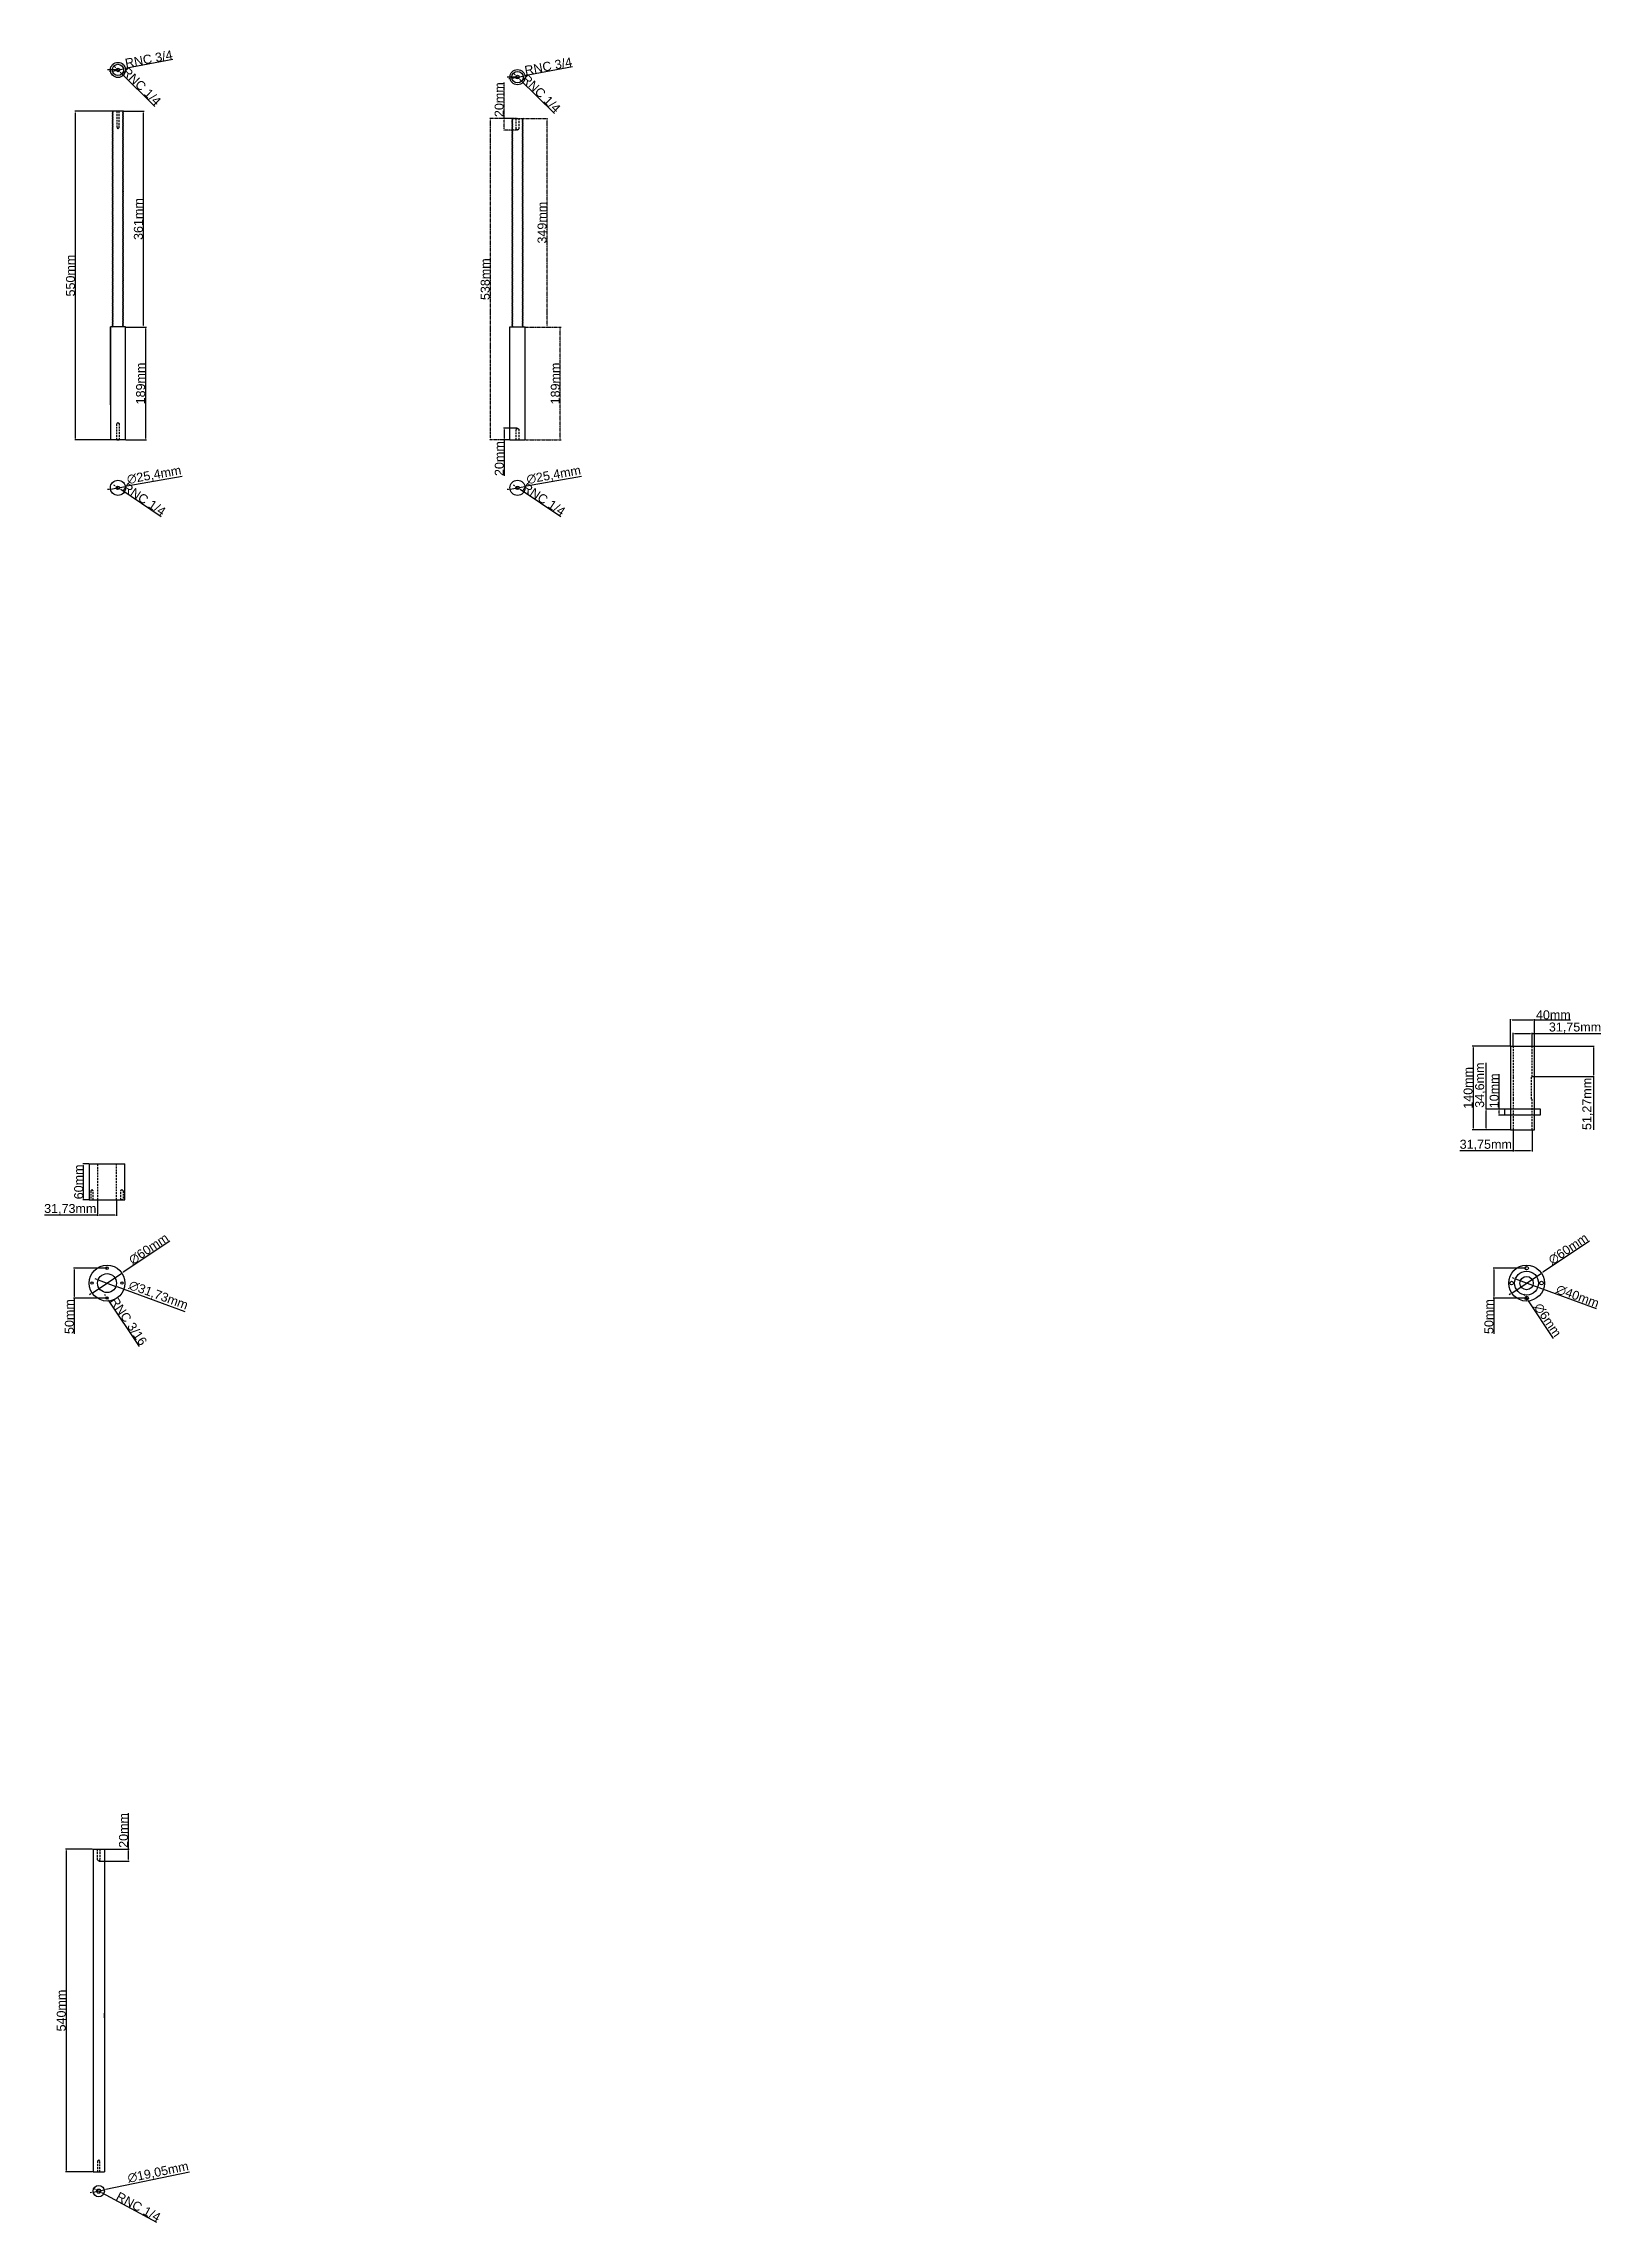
# Model space of a CAD drawing. Header units: centimetres. Extents: x 6534 to 31506, y 42826 to 109107.
# Drawn here: x 27999 to 30606, y 57856 to 61504 of the extents above; entities that cross this region are included whole.
import ezdxf

# ---------------------------------------------------------------- set-up
doc = ezdxf.new("R2010")
doc.units = ezdxf.units.CM
doc.header["$LTSCALE"] = 0.5
doc.linetypes.add('DASHED2', pattern=[9.525, 6.35, -3.175])
doc.linetypes.add('PHANTOM2', pattern=[1.25, 0.625, -0.125, 0.125, -0.125, 0.125, -0.125])
doc.styles.get("Standard").update_dxf_attribs({"font": 'arial.ttf'})
doc.dimstyles.new('ISO-25', dxfattribs={"dimtxt": 15, "dimasz": 2.5, "dimexe": 1.25, "dimexo": 0.625, "dimtad": 1, "dimtxsty": 'Standard', "dimcen": 2.5, "dimclrd": 1, "dimclre": 1, "dimadec": 0, "dimazin": 0, "dimtfac": 1, "dimtmove": 0, "dimatfit": 3, "dimfxl": 1, "dimarcsym": 0})

msp = doc.modelspace()

# ---------------------------------------------------------------- blocks, each defined once
blk = doc.blocks.new('*D182')
at = {"color": 1, "lineweight": -2, "transparency": 16777216}
for p, q in [((28074.3, 59629.8), (28064.6, 59629.8)), ((28065.8, 59572.3), (28065.8, 59627.3)), ((28074.3, 59569.8), (28064.6, 59569.8))]:
    blk.add_line(p, q, dxfattribs=at)
at = {"color": 1, "transparency": 16777216}
for points in [[(28065.4, 59627.3), (28066.2, 59627.3), (28065.8, 59629.8)], [(28065.4, 59572.3), (28066.2, 59572.3), (28065.8, 59569.8)]]:
    blk.add_solid(points, dxfattribs=at)
at = {"layer": 'Defpoints', "color": 0, "transparency": 16777216}
for p in [(28065.8, 59629.8), (28074.9, 59629.8), (28074.9, 59569.8)]:
    blk.add_point(p, dxfattribs=at)
at = {"color": 0, "transparency": 16777216, "insert": (28057.5, 59599.8), "char_height": 15, "attachment_point": 5, "rotation": 90}
blk.add_mtext('60mm', dxfattribs=at)
blk = doc.blocks.new('*D180')
at = {"color": 1, "lineweight": -2, "transparency": 16777216}
for p, q in [((28089, 59544.2), (28000.2, 59544.2)), ((28089, 59569.2), (28089, 59543)), ((28118.3, 59544.2), (28091.5, 59544.2)), ((28120.8, 59569.2), (28120.8, 59543))]:
    blk.add_line(p, q, dxfattribs=at)
at = {"color": 1, "transparency": 16777216}
for points in [[(28091.5, 59544.7), (28091.5, 59543.8), (28089, 59544.2)], [(28118.3, 59544.7), (28118.3, 59543.8), (28120.8, 59544.2)]]:
    blk.add_solid(points, dxfattribs=at)
at = {"layer": 'Defpoints', "color": 0, "transparency": 16777216}
for p in [(28089, 59569.8), (28089, 59544.2), (28120.8, 59569.8)]:
    blk.add_point(p, dxfattribs=at)
at = {"color": 0, "transparency": 16777216, "insert": (28043.4, 59553.9), "char_height": 15, "attachment_point": 5}
blk.add_mtext('31,73mm', dxfattribs=at)
blk = doc.blocks.new('*D183')
at = {"color": 1, "lineweight": -2, "transparency": 16777216}
for p, q in [((28209.9, 59500.8), (28131.9, 59448.6)), ((28080, 59413.8), (28129.8, 59447.2)), ((28077.9, 59412.4), (28075.8, 59411))]:
    blk.add_line(p, q, dxfattribs=at)
at = {"color": 1, "transparency": 16777216}
for points in [[(28131.7, 59448.9), (28132.1, 59448.2), (28129.8, 59447.2)], [(28077.7, 59412.7), (28078.1, 59412), (28080, 59413.8)]]:
    blk.add_solid(points, dxfattribs=at)
at = {"layer": 'Defpoints', "color": 0, "transparency": 16777216}
for p in [(28129.8, 59447.2), (28080, 59413.8)]:
    blk.add_point(p, dxfattribs=at)
at = {"color": 0, "transparency": 16777216, "insert": (28174.5, 59487.6), "char_height": 15, "attachment_point": 5, "rotation": 33.8345}
blk.add_mtext('∅60mm', dxfattribs=at)
blk = doc.blocks.new('*D181')
at = {"color": 1, "lineweight": -2, "transparency": 16777216}
for p, q in [((28104.3, 59455.5), (28048.9, 59455.5)), ((28050.2, 59453), (28050.2, 59408)), ((28104.3, 59405.5), (28048.9, 59405.5)), ((28050.2, 59405.5), (28050.2, 59345.7))]:
    blk.add_line(p, q, dxfattribs=at)
at = {"color": 1, "transparency": 16777216}
for points in [[(28049.8, 59453), (28050.6, 59453), (28050.2, 59455.5)], [(28049.8, 59408), (28050.6, 59408), (28050.2, 59405.5)]]:
    blk.add_solid(points, dxfattribs=at)
at = {"layer": 'Defpoints', "color": 0, "transparency": 16777216}
for p in [(28104.9, 59455.5), (28050.2, 59405.5), (28104.9, 59405.5)]:
    blk.add_point(p, dxfattribs=at)
at = {"color": 0, "transparency": 16777216, "insert": (28041.9, 59374.4), "char_height": 15, "attachment_point": 5, "rotation": 90}
blk.add_mtext('50mm', dxfattribs=at)
blk = doc.blocks.new('*D184')
at = {"color": 1, "lineweight": -2, "transparency": 16777216}
for p, q in [((28087.7, 59436.8), (28085.3, 59437.7)), ((28090, 59436), (28119.8, 59425)), ((28235.4, 59382.5), (28122.1, 59424.1))]:
    blk.add_line(p, q, dxfattribs=at)
at = {"color": 1, "transparency": 16777216}
for points in [[(28087.8, 59437.2), (28087.5, 59436.4), (28090, 59436)], [(28122.3, 59424.5), (28122, 59423.7), (28119.8, 59425)]]:
    blk.add_solid(points, dxfattribs=at)
at = {"layer": 'Defpoints', "color": 0, "transparency": 16777216}
for p in [(28090, 59436), (28119.8, 59425)]:
    blk.add_point(p, dxfattribs=at)
at = {"color": 0, "transparency": 16777216, "insert": (28190.6, 59409.5), "char_height": 15, "attachment_point": 5, "rotation": 339.7968}
blk.add_mtext('∅31,73mm', dxfattribs=at)
blk = doc.blocks.new('*D185')
at = {"color": 1, "lineweight": -2, "transparency": 16777216}
for p, q in [((28102.4, 59409.2), (28101, 59411.3)), ((28103.8, 59407.1), (28106, 59403.8)), ((28159.3, 59324.4), (28107.4, 59401.7))]:
    blk.add_line(p, q, dxfattribs=at)
at = {"color": 1, "transparency": 16777216}
for points in [[(28102.7, 59409.5), (28102.1, 59409), (28103.8, 59407.1)], [(28107.8, 59402), (28107.1, 59401.5), (28106, 59403.8)]]:
    blk.add_solid(points, dxfattribs=at)
at = {"layer": 'Defpoints', "color": 0, "transparency": 16777216}
for p in [(28103.8, 59407.1), (28106, 59403.8)]:
    blk.add_point(p, dxfattribs=at)
at = {"color": 0, "transparency": 16777216, "insert": (28141, 59366.7), "char_height": 15, "attachment_point": 5, "rotation": 303.8477}
blk.add_mtext('RNC 3/16', dxfattribs=at)
blk = doc.blocks.new('*D500')
at = {"color": 1, "lineweight": -2, "transparency": 16777216}
for p, q in [((30452.4, 59827.8), (30452.4, 59872.1)), ((30454.9, 59870.9), (30489.9, 59870.9)), ((30492.4, 59827.8), (30492.4, 59872.1)), ((30492.4, 59870.9), (30552.8, 59870.9))]:
    blk.add_line(p, q, dxfattribs=at)
at = {"color": 1, "transparency": 16777216}
for points in [[(30454.9, 59871.3), (30454.9, 59870.5), (30452.4, 59870.9)], [(30489.9, 59871.3), (30489.9, 59870.5), (30492.4, 59870.9)]]:
    blk.add_solid(points, dxfattribs=at)
at = {"layer": 'Defpoints', "color": 0, "transparency": 16777216}
for p in [(30492.4, 59870.9), (30452.4, 59827.1), (30492.4, 59827.1)]:
    blk.add_point(p, dxfattribs=at)
at = {"color": 0, "transparency": 16777216, "insert": (30523.9, 59879.2), "char_height": 15, "attachment_point": 5}
blk.add_mtext('40mm', dxfattribs=at)
blk = doc.blocks.new('*D501')
at = {"color": 1, "lineweight": -2, "transparency": 16777216}
for p, q in [((30456.5, 59827.8), (30456.5, 59849.1)), ((30459, 59847.9), (30485.8, 59847.9)), ((30488.3, 59827.8), (30488.3, 59849.1)), ((30488.3, 59847.9), (30603.3, 59847.9))]:
    blk.add_line(p, q, dxfattribs=at)
at = {"color": 1, "transparency": 16777216}
for points in [[(30459, 59848.3), (30459, 59847.5), (30456.5, 59847.9)], [(30485.8, 59848.3), (30485.8, 59847.5), (30488.3, 59847.9)]]:
    blk.add_solid(points, dxfattribs=at)
at = {"layer": 'Defpoints', "color": 0, "transparency": 16777216}
for p in [(30488.3, 59847.9), (30456.5, 59827.1), (30488.3, 59827.1)]:
    blk.add_point(p, dxfattribs=at)
at = {"color": 0, "transparency": 16777216, "insert": (30560.1, 59857.5), "char_height": 15, "attachment_point": 5}
blk.add_mtext('31,75mm', dxfattribs=at)
blk = doc.blocks.new('*D502')
at = {"color": 1, "lineweight": -2, "transparency": 16777216}
for p, q in [((30493, 59827.1), (30592.1, 59827.1)), ((30590.9, 59824.6), (30590.9, 59778.4)), ((30488.9, 59775.9), (30592.1, 59775.9)), ((30590.9, 59775.9), (30590.9, 59687))]:
    blk.add_line(p, q, dxfattribs=at)
at = {"color": 1, "transparency": 16777216}
for points in [[(30590.5, 59824.6), (30591.3, 59824.6), (30590.9, 59827.1)], [(30590.5, 59778.4), (30591.3, 59778.4), (30590.9, 59775.9)]]:
    blk.add_solid(points, dxfattribs=at)
at = {"layer": 'Defpoints', "color": 0, "transparency": 16777216}
for p in [(30492.4, 59827.1), (30488.3, 59775.9), (30590.9, 59775.9)]:
    blk.add_point(p, dxfattribs=at)
at = {"color": 0, "transparency": 16777216, "insert": (30581.3, 59730.2), "char_height": 15, "attachment_point": 5, "rotation": 90}
blk.add_mtext('51,27mm', dxfattribs=at)
blk = doc.blocks.new('*D503')
at = {"color": 1, "lineweight": -2, "transparency": 16777216}
for p, q in [((30451.8, 59827.1), (30388.3, 59827.1)), ((30389.6, 59824.6), (30389.6, 59689.6)), ((30451.8, 59687.1), (30388.3, 59687.1))]:
    blk.add_line(p, q, dxfattribs=at)
at = {"color": 1, "transparency": 16777216}
for points in [[(30389.2, 59824.6), (30390, 59824.6), (30389.6, 59827.1)], [(30389.2, 59689.6), (30390, 59689.6), (30389.6, 59687.1)]]:
    blk.add_solid(points, dxfattribs=at)
at = {"layer": 'Defpoints', "color": 0, "transparency": 16777216}
for p in [(30452.4, 59827.1), (30389.6, 59687.1), (30452.4, 59687.1)]:
    blk.add_point(p, dxfattribs=at)
at = {"color": 0, "transparency": 16777216, "insert": (30381.3, 59757.1), "char_height": 15, "attachment_point": 5, "rotation": 90}
blk.add_mtext('140mm', dxfattribs=at)
blk = doc.blocks.new('*D506')
at = {"color": 1, "lineweight": -2, "transparency": 16777216}
for p, q in [((30411.6, 59721.7), (30411.6, 59798.9)), ((30441.8, 59721.7), (30410.4, 59721.7)), ((30411.6, 59689.6), (30411.6, 59719.2)), ((30451.8, 59687.1), (30410.4, 59687.1))]:
    blk.add_line(p, q, dxfattribs=at)
at = {"color": 1, "transparency": 16777216}
for points in [[(30411.2, 59719.2), (30412, 59719.2), (30411.6, 59721.7)], [(30411.2, 59689.6), (30412, 59689.6), (30411.6, 59687.1)]]:
    blk.add_solid(points, dxfattribs=at)
at = {"layer": 'Defpoints', "color": 0, "transparency": 16777216}
for p in [(30411.6, 59721.7), (30442.4, 59721.7), (30452.4, 59687.1)]:
    blk.add_point(p, dxfattribs=at)
at = {"color": 0, "transparency": 16777216, "insert": (30402, 59761.6), "char_height": 15, "attachment_point": 5, "rotation": 90}
blk.add_mtext('34,6mm', dxfattribs=at)
blk = doc.blocks.new('*D507')
at = {"color": 1, "lineweight": -2, "transparency": 16777216}
for p, q in [((30433.3, 59721.7), (30433.3, 59780.1)), ((30441.8, 59721.7), (30432.1, 59721.7)), ((30433.3, 59714.2), (30433.3, 59719.2)), ((30441.8, 59711.7), (30432.1, 59711.7))]:
    blk.add_line(p, q, dxfattribs=at)
at = {"color": 1, "transparency": 16777216}
for points in [[(30432.9, 59719.2), (30433.7, 59719.2), (30433.3, 59721.7)], [(30432.9, 59714.2), (30433.7, 59714.2), (30433.3, 59711.7)]]:
    blk.add_solid(points, dxfattribs=at)
at = {"layer": 'Defpoints', "color": 0, "transparency": 16777216}
for p in [(30433.3, 59721.7), (30442.4, 59721.7), (30442.4, 59711.7)]:
    blk.add_point(p, dxfattribs=at)
at = {"color": 0, "transparency": 16777216, "insert": (30425, 59752.1), "char_height": 15, "attachment_point": 5, "rotation": 90}
blk.add_mtext('10mm', dxfattribs=at)
blk = doc.blocks.new('*D504')
at = {"color": 1, "lineweight": -2, "transparency": 16777216}
for p, q in [((30456.5, 59686.5), (30456.5, 59650.4)), ((30488.3, 59686.5), (30488.3, 59650.4)), ((30456.5, 59651.6), (30367.7, 59651.6)), ((30485.8, 59651.6), (30459, 59651.6))]:
    blk.add_line(p, q, dxfattribs=at)
at = {"color": 1, "transparency": 16777216}
for points in [[(30459, 59652.1), (30459, 59651.2), (30456.5, 59651.6)], [(30485.8, 59652.1), (30485.8, 59651.2), (30488.3, 59651.6)]]:
    blk.add_solid(points, dxfattribs=at)
at = {"layer": 'Defpoints', "color": 0, "transparency": 16777216}
for p in [(30456.5, 59687.1), (30488.3, 59687.1), (30456.5, 59651.6)]:
    blk.add_point(p, dxfattribs=at)
at = {"color": 0, "transparency": 16777216, "insert": (30410.9, 59661.3), "char_height": 15, "attachment_point": 5}
blk.add_mtext('31,75mm', dxfattribs=at)
blk = doc.blocks.new('*D508')
at = {"color": 1, "lineweight": -2, "transparency": 16777216}
for p, q in [((30584.2, 59500.8), (30506.2, 59448.6)), ((30454.3, 59413.8), (30504.1, 59447.2)), ((30452.2, 59412.4), (30450.1, 59411))]:
    blk.add_line(p, q, dxfattribs=at)
at = {"color": 1, "transparency": 16777216}
for points in [[(30506, 59448.9), (30506.4, 59448.2), (30504.1, 59447.2)], [(30452, 59412.7), (30452.4, 59412), (30454.3, 59413.8)]]:
    blk.add_solid(points, dxfattribs=at)
at = {"layer": 'Defpoints', "color": 0, "transparency": 16777216}
for p in [(30504.1, 59447.2), (30454.3, 59413.8)]:
    blk.add_point(p, dxfattribs=at)
at = {"color": 0, "transparency": 16777216, "insert": (30548.8, 59487.6), "char_height": 15, "attachment_point": 5, "rotation": 33.8345}
blk.add_mtext('∅60mm', dxfattribs=at)
blk = doc.blocks.new('*D505')
at = {"color": 1, "lineweight": -2, "transparency": 16777216}
for p, q in [((30478.6, 59455.5), (30423.2, 59455.5)), ((30424.5, 59453), (30424.5, 59408)), ((30478.6, 59405.5), (30423.2, 59405.5)), ((30424.5, 59405.5), (30424.5, 59345.7))]:
    blk.add_line(p, q, dxfattribs=at)
at = {"color": 1, "transparency": 16777216}
for points in [[(30424, 59453), (30424.9, 59453), (30424.5, 59455.5)], [(30424, 59408), (30424.9, 59408), (30424.5, 59405.5)]]:
    blk.add_solid(points, dxfattribs=at)
at = {"layer": 'Defpoints', "color": 0, "transparency": 16777216}
for p in [(30479.2, 59455.5), (30424.5, 59405.5), (30479.2, 59405.5)]:
    blk.add_point(p, dxfattribs=at)
at = {"color": 0, "transparency": 16777216, "insert": (30416.2, 59374.4), "char_height": 15, "attachment_point": 5, "rotation": 90}
blk.add_mtext('50mm', dxfattribs=at)
blk = doc.blocks.new('*D509')
at = {"color": 1, "lineweight": -2, "transparency": 16777216}
for p, q in [((30458.1, 59438.3), (30455.7, 59439.1)), ((30460.4, 59437.4), (30498, 59423.6)), ((30596, 59387.5), (30500.3, 59422.7))]:
    blk.add_line(p, q, dxfattribs=at)
at = {"color": 1, "transparency": 16777216}
for points in [[(30458.2, 59438.6), (30457.9, 59437.9), (30460.4, 59437.4)], [(30500.5, 59423.1), (30500.2, 59422.3), (30498, 59423.6)]]:
    blk.add_solid(points, dxfattribs=at)
at = {"layer": 'Defpoints', "color": 0, "transparency": 16777216}
for p in [(30460.4, 59437.4), (30498, 59423.6)]:
    blk.add_point(p, dxfattribs=at)
at = {"color": 0, "transparency": 16777216, "insert": (30564.5, 59408.4), "char_height": 15, "attachment_point": 5, "rotation": 339.7968}
blk.add_mtext('∅40mm', dxfattribs=at)
blk = doc.blocks.new('*D510')
at = {"color": 1, "lineweight": -2, "transparency": 16777216}
for p, q in [((30476.1, 59410), (30474.7, 59412.1)), ((30477.5, 59408), (30480.9, 59403)), ((30524.4, 59338.1), (30482.3, 59400.9))]:
    blk.add_line(p, q, dxfattribs=at)
at = {"color": 1, "transparency": 16777216}
for points in [[(30476.5, 59410.3), (30475.8, 59409.8), (30477.5, 59408)], [(30482.6, 59401.1), (30481.9, 59400.7), (30480.9, 59403)]]:
    blk.add_solid(points, dxfattribs=at)
at = {"layer": 'Defpoints', "color": 0, "transparency": 16777216}
for p in [(30477.5, 59408), (30480.9, 59403)]:
    blk.add_point(p, dxfattribs=at)
at = {"color": 0, "transparency": 16777216, "insert": (30514.4, 59368.7), "char_height": 15, "attachment_point": 5, "rotation": 303.8477}
blk.add_mtext('∅6mm', dxfattribs=at)
blk = doc.blocks.new('*D186')
at = {"color": 1, "lineweight": -2, "transparency": 16777216}
for p, q in [((28080.8, 58483.6), (28035.4, 58483.6)), ((28036.7, 58481.1), (28036.7, 57946.1)), ((28080.8, 57943.6), (28035.4, 57943.6))]:
    blk.add_line(p, q, dxfattribs=at)
at = {"color": 1, "transparency": 16777216}
for points in [[(28036.3, 58481.1), (28037.1, 58481.1), (28036.7, 58483.6)], [(28036.3, 57946.1), (28037.1, 57946.1), (28036.7, 57943.6)]]:
    blk.add_solid(points, dxfattribs=at)
at = {"layer": 'Defpoints', "color": 0, "transparency": 16777216}
for p in [(28081.4, 58483.6), (28036.7, 57943.6), (28081.4, 57943.6)]:
    blk.add_point(p, dxfattribs=at)
at = {"color": 0, "transparency": 16777216, "insert": (28028.4, 58213.6), "char_height": 15, "attachment_point": 5, "rotation": 90}
blk.add_mtext('540mm', dxfattribs=at)
blk = doc.blocks.new('*D187')
at = {"color": 1, "lineweight": -2, "transparency": 16777216}
for p, q in [((28140.8, 58483.6), (28140.8, 58543.6)), ((28101.1, 58483.6), (28142, 58483.6)), ((28140.8, 58466.1), (28140.8, 58481.1)), ((28091.6, 58463.6), (28142, 58463.6))]:
    blk.add_line(p, q, dxfattribs=at)
at = {"color": 1, "transparency": 16777216}
for points in [[(28140.4, 58481.1), (28141.2, 58481.1), (28140.8, 58483.6)], [(28140.4, 58466.1), (28141.2, 58466.1), (28140.8, 58463.6)]]:
    blk.add_solid(points, dxfattribs=at)
at = {"layer": 'Defpoints', "color": 0, "transparency": 16777216}
for p in [(28100.5, 58483.6), (28140.8, 58483.6), (28091, 58463.6)]:
    blk.add_point(p, dxfattribs=at)
at = {"color": 0, "transparency": 16777216, "insert": (28132.5, 58514.9), "char_height": 15, "attachment_point": 5, "rotation": 90}
blk.add_mtext('20mm', dxfattribs=at)
blk = doc.blocks.new('*D188')
at = {"color": 1, "lineweight": -2, "transparency": 16777216}
for p, q in [((28242.6, 57943), (28102.7, 57914)), ((28079.2, 57909.1), (28076.7, 57908.6)), ((28081.6, 57909.6), (28100.3, 57913.5))]:
    blk.add_line(p, q, dxfattribs=at)
at = {"color": 1, "transparency": 16777216}
for points in [[(28079.1, 57909.5), (28079.3, 57908.7), (28081.6, 57909.6)], [(28102.7, 57914.4), (28102.8, 57913.6), (28100.3, 57913.5)]]:
    blk.add_solid(points, dxfattribs=at)
at = {"layer": 'Defpoints', "color": 0, "transparency": 16777216}
for p in [(28081.6, 57909.6), (28100.3, 57913.5)]:
    blk.add_point(p, dxfattribs=at)
at = {"color": 0, "transparency": 16777216, "insert": (28190.4, 57942.3), "char_height": 15, "attachment_point": 5, "rotation": 11.7214}
blk.add_mtext('∅19,05mm', dxfattribs=at)
blk = doc.blocks.new('*D189')
at = {"color": 1, "lineweight": -2, "transparency": 16777216}
for p, q in [((28085.7, 57914.4), (28083.5, 57915.6)), ((28087.9, 57913.2), (28094, 57909.9)), ((28188.2, 57859.2), (28096.2, 57908.7))]:
    blk.add_line(p, q, dxfattribs=at)
at = {"color": 1, "transparency": 16777216}
for points in [[(28085.9, 57914.8), (28085.5, 57914), (28087.9, 57913.2)], [(28096.4, 57909.1), (28096, 57908.3), (28094, 57909.9)]]:
    blk.add_solid(points, dxfattribs=at)
at = {"layer": 'Defpoints', "color": 0, "transparency": 16777216}
for p in [(28087.9, 57913.2), (28094, 57909.9)]:
    blk.add_point(p, dxfattribs=at)
at = {"color": 0, "transparency": 16777216, "insert": (28157.4, 57885.3), "char_height": 15, "attachment_point": 5, "rotation": 331.6785}
blk.add_mtext('RNC 1/4', dxfattribs=at)
blk = doc.blocks.new('*D174')
at = {"color": 1, "lineweight": -2, "transparency": 16777216}
for p, q in [((28113.5, 61390.9), (28050.8, 61390.9)), ((28052.1, 60843.4), (28052.1, 61388.4)), ((28109.9, 60840.9), (28050.8, 60840.9))]:
    blk.add_line(p, q, dxfattribs=at)
at = {"color": 1, "transparency": 16777216}
for points in [[(28051.7, 61388.4), (28052.5, 61388.4), (28052.1, 61390.9)], [(28051.7, 60843.4), (28052.5, 60843.4), (28052.1, 60840.9)]]:
    blk.add_solid(points, dxfattribs=at)
at = {"layer": 'Defpoints', "color": 0, "transparency": 16777216}
for p in [(28052.1, 61390.9), (28114.1, 61390.9), (28110.5, 60840.9)]:
    blk.add_point(p, dxfattribs=at)
at = {"color": 0, "transparency": 16777216, "insert": (28043.8, 61115.9), "char_height": 15, "attachment_point": 5, "rotation": 90}
blk.add_mtext('550mm', dxfattribs=at)
blk = doc.blocks.new('*D175')
at = {"color": 1, "lineweight": -2, "transparency": 16777216}
for p, q in [((28136.5, 61029.9), (28170.7, 61029.9)), ((28169.4, 61027.4), (28169.4, 60843.4)), ((28136.5, 60840.9), (28170.7, 60840.9))]:
    blk.add_line(p, q, dxfattribs=at)
at = {"color": 1, "transparency": 16777216}
for points in [[(28169, 61027.4), (28169.8, 61027.4), (28169.4, 61029.9)], [(28169, 60843.4), (28169.8, 60843.4), (28169.4, 60840.9)]]:
    blk.add_solid(points, dxfattribs=at)
at = {"layer": 'Defpoints', "color": 0, "transparency": 16777216}
for p in [(28135.9, 61029.9), (28135.9, 60840.9), (28169.4, 60840.9)]:
    blk.add_point(p, dxfattribs=at)
at = {"color": 0, "transparency": 16777216, "insert": (28161.1, 60935.4), "char_height": 15, "attachment_point": 5, "rotation": 90}
blk.add_mtext('189mm', dxfattribs=at)
blk = doc.blocks.new('*D176')
at = {"color": 1, "lineweight": -2, "transparency": 16777216}
for p, q in [((28230.3, 60779.8), (28138.2, 60763.6)), ((28108.2, 60758.3), (28105.8, 60757.8)), ((28110.7, 60758.7), (28135.7, 60763.1))]:
    blk.add_line(p, q, dxfattribs=at)
at = {"color": 1, "transparency": 16777216}
for points in [[(28108.2, 60758.7), (28108.3, 60757.9), (28110.7, 60758.7)], [(28138.1, 60764), (28138.2, 60763.1), (28135.7, 60763.1)]]:
    blk.add_solid(points, dxfattribs=at)
at = {"layer": 'Defpoints', "color": 0, "transparency": 16777216}
for p in [(28110.7, 60758.7), (28135.7, 60763.1)]:
    blk.add_point(p, dxfattribs=at)
at = {"color": 0, "transparency": 16777216, "insert": (28183.7, 60781.6), "char_height": 15, "attachment_point": 5, "rotation": 10.0101}
blk.add_mtext('∅25,4mm', dxfattribs=at)
blk = doc.blocks.new('*D177')
at = {"color": 1, "lineweight": -2, "transparency": 16777216}
for p, q in [((28118.6, 60764), (28116.5, 60765.4)), ((28120.7, 60762.6), (28125.7, 60759.2)), ((28195.5, 60712.6), (28127.8, 60757.9))]:
    blk.add_line(p, q, dxfattribs=at)
at = {"color": 1, "transparency": 16777216}
for points in [[(28118.9, 60764.3), (28118.4, 60763.6), (28120.7, 60762.6)], [(28128, 60758.2), (28127.5, 60757.5), (28125.7, 60759.2)]]:
    blk.add_solid(points, dxfattribs=at)
at = {"layer": 'Defpoints', "color": 0, "transparency": 16777216}
for p in [(28120.7, 60762.6), (28125.7, 60759.2)]:
    blk.add_point(p, dxfattribs=at)
at = {"color": 0, "transparency": 16777216, "insert": (28167.3, 60741.5), "char_height": 15, "attachment_point": 5, "rotation": 326.2636}
blk.add_mtext('RNC 1/4', dxfattribs=at)
blk = doc.blocks.new('*D178')
at = {"color": 1, "lineweight": -2, "transparency": 16777216}
for p, q in [((28215, 61477.3), (28135, 61462.2)), ((28111.4, 61457.7), (28108.9, 61457.2)), ((28113.8, 61458.1), (28132.5, 61461.7))]:
    blk.add_line(p, q, dxfattribs=at)
at = {"color": 1, "transparency": 16777216}
for points in [[(28111.3, 61458.1), (28111.5, 61457.3), (28113.8, 61458.1)], [(28134.9, 61462.6), (28135.1, 61461.7), (28132.5, 61461.7)]]:
    blk.add_solid(points, dxfattribs=at)
at = {"layer": 'Defpoints', "color": 0, "transparency": 16777216}
for p in [(28113.8, 61458.1), (28132.5, 61461.7)]:
    blk.add_point(p, dxfattribs=at)
at = {"color": 0, "transparency": 16777216, "insert": (28174.7, 61478.2), "char_height": 15, "attachment_point": 5, "rotation": 10.7104}
blk.add_mtext('RNC 3/4', dxfattribs=at)
blk = doc.blocks.new('*D179')
at = {"color": 1, "lineweight": -2, "transparency": 16777216}
for p, q in [((28119.3, 61463.8), (28117.5, 61465.5)), ((28121.1, 61462), (28125.3, 61457.8)), ((28185, 61398.8), (28127.1, 61456))]:
    blk.add_line(p, q, dxfattribs=at)
at = {"color": 1, "transparency": 16777216}
for points in [[(28119.6, 61464.1), (28119, 61463.5), (28121.1, 61462)], [(28127.4, 61456.3), (28126.8, 61455.8), (28125.3, 61457.8)]]:
    blk.add_solid(points, dxfattribs=at)
at = {"layer": 'Defpoints', "color": 0, "transparency": 16777216}
for p in [(28121.1, 61462), (28125.3, 61457.8)]:
    blk.add_point(p, dxfattribs=at)
at = {"color": 0, "transparency": 16777216, "insert": (28162.8, 61432.5), "char_height": 15, "attachment_point": 5, "rotation": 315.3308}
blk.add_mtext('RNC 1/4', dxfattribs=at)
blk = doc.blocks.new('*D389')
at = {"color": 1, "lineweight": -2, "transparency": 16777216}
for p, q in [((28132.9, 61390.9), (28167, 61390.9)), ((28165.7, 61032.4), (28165.7, 61388.4)), ((28136.5, 61029.9), (28167, 61029.9))]:
    blk.add_line(p, q, dxfattribs=at)
at = {"color": 1, "transparency": 16777216}
for points in [[(28165.3, 61388.4), (28166.1, 61388.4), (28165.7, 61390.9)], [(28165.3, 61032.4), (28166.1, 61032.4), (28165.7, 61029.9)]]:
    blk.add_solid(points, dxfattribs=at)
at = {"layer": 'Defpoints', "color": 0, "transparency": 16777216}
for p in [(28132.3, 61390.9), (28165.7, 61390.9), (28135.9, 61029.9)]:
    blk.add_point(p, dxfattribs=at)
at = {"color": 0, "transparency": 16777216, "insert": (28157.4, 61210.4), "char_height": 15, "attachment_point": 5, "rotation": 90}
blk.add_mtext('361mm', dxfattribs=at)
blk = doc.blocks.new('*D526')
at = {"color": 1, "linetype": 'PHANTOM2', "lineweight": -2, "transparency": 16777216}
for p, q in [((28804.7, 61029.9), (28864.2, 61029.9)), ((28862.9, 60843.4), (28862.9, 61027.4)), ((28804.7, 60840.9), (28864.2, 60840.9))]:
    blk.add_line(p, q, dxfattribs=at)
at = {"color": 1, "linetype": 'PHANTOM2', "transparency": 16777216}
for points in [[(28862.5, 61027.4), (28863.4, 61027.4), (28862.9, 61029.9)], [(28862.5, 60843.4), (28863.4, 60843.4), (28862.9, 60840.9)]]:
    blk.add_solid(points, dxfattribs=at)
at = {"layer": 'Defpoints', "color": 0, "linetype": 'PHANTOM2', "transparency": 16777216}
for p in [(28804.1, 61029.9), (28862.9, 61029.9), (28804.1, 60840.9)]:
    blk.add_point(p, dxfattribs=at)
at = {"color": 0, "linetype": 'PHANTOM2', "transparency": 16777216, "insert": (28854.7, 60935.4), "char_height": 15, "attachment_point": 5, "rotation": 90}
blk.add_mtext('189mm', dxfattribs=at)
blk = doc.blocks.new('*D527')
at = {"color": 1, "lineweight": -2, "transparency": 16777216}
for p, q in [((28898.5, 60779.8), (28806.4, 60763.6)), ((28776.5, 60758.3), (28774, 60757.8)), ((28778.9, 60758.7), (28803.9, 60763.1))]:
    blk.add_line(p, q, dxfattribs=at)
at = {"color": 1, "transparency": 16777216}
for points in [[(28776.4, 60758.7), (28776.5, 60757.9), (28778.9, 60758.7)], [(28806.3, 60764), (28806.5, 60763.1), (28803.9, 60763.1)]]:
    blk.add_solid(points, dxfattribs=at)
at = {"layer": 'Defpoints', "color": 0, "transparency": 16777216}
for p in [(28778.9, 60758.7), (28803.9, 60763.1)]:
    blk.add_point(p, dxfattribs=at)
at = {"color": 0, "transparency": 16777216, "insert": (28852, 60781.6), "char_height": 15, "attachment_point": 5, "rotation": 10.0101}
blk.add_mtext('∅25,4mm', dxfattribs=at)
blk = doc.blocks.new('*D528')
at = {"color": 1, "lineweight": -2, "transparency": 16777216}
for p, q in [((28786.8, 60764), (28784.8, 60765.4)), ((28788.9, 60762.6), (28793.9, 60759.2)), ((28863.7, 60712.6), (28796, 60757.9))]:
    blk.add_line(p, q, dxfattribs=at)
at = {"color": 1, "transparency": 16777216}
for points in [[(28787.1, 60764.3), (28786.6, 60763.6), (28788.9, 60762.6)], [(28796.2, 60758.2), (28795.8, 60757.5), (28793.9, 60759.2)]]:
    blk.add_solid(points, dxfattribs=at)
at = {"layer": 'Defpoints', "color": 0, "transparency": 16777216}
for p in [(28788.9, 60762.6), (28793.9, 60759.2)]:
    blk.add_point(p, dxfattribs=at)
at = {"color": 0, "transparency": 16777216, "insert": (28835.6, 60741.5), "char_height": 15, "attachment_point": 5, "rotation": 326.2636}
blk.add_mtext('RNC 1/4', dxfattribs=at)
blk = doc.blocks.new('*D529')
at = {"color": 1, "lineweight": -2, "transparency": 16777216}
for p, q in [((28779.6, 61445.7), (28777.2, 61445.2)), ((28782.1, 61446.1), (28800.8, 61449.7)), ((28883.3, 61465.3), (28803.2, 61450.2))]:
    blk.add_line(p, q, dxfattribs=at)
at = {"color": 1, "transparency": 16777216}
for points in [[(28779.5, 61446.1), (28779.7, 61445.3), (28782.1, 61446.1)], [(28803.2, 61450.6), (28803.3, 61449.7), (28800.8, 61449.7)]]:
    blk.add_solid(points, dxfattribs=at)
at = {"layer": 'Defpoints', "color": 0, "transparency": 16777216}
for p in [(28782.1, 61446.1), (28800.8, 61449.7)]:
    blk.add_point(p, dxfattribs=at)
at = {"color": 0, "transparency": 16777216, "insert": (28842.9, 61466.2), "char_height": 15, "attachment_point": 5, "rotation": 10.7104}
blk.add_mtext('RNC 3/4', dxfattribs=at)
blk = doc.blocks.new('*D530')
at = {"color": 1, "lineweight": -2, "transparency": 16777216}
for p, q in [((28787.5, 61451.8), (28785.7, 61453.5)), ((28789.3, 61450), (28793.6, 61445.8)), ((28853.3, 61386.8), (28795.3, 61444))]:
    blk.add_line(p, q, dxfattribs=at)
at = {"color": 1, "transparency": 16777216}
for points in [[(28787.8, 61452.1), (28787.2, 61451.5), (28789.3, 61450)], [(28795.6, 61444.3), (28795.1, 61443.8), (28793.6, 61445.8)]]:
    blk.add_solid(points, dxfattribs=at)
at = {"layer": 'Defpoints', "color": 0, "transparency": 16777216}
for p in [(28789.3, 61450), (28793.6, 61445.8)]:
    blk.add_point(p, dxfattribs=at)
at = {"color": 0, "transparency": 16777216, "insert": (28831.1, 61420.5), "char_height": 15, "attachment_point": 5, "rotation": 315.3308}
blk.add_mtext('RNC 1/4', dxfattribs=at)
blk = doc.blocks.new('*D531')
at = {"color": 1, "linetype": 'PHANTOM2', "lineweight": -2, "transparency": 16777216}
for p, q in [((28801.5, 61378.9), (28842.1, 61378.9)), ((28840.9, 61032.4), (28840.9, 61376.4)), ((28804.7, 61029.9), (28842.1, 61029.9))]:
    blk.add_line(p, q, dxfattribs=at)
at = {"color": 1, "linetype": 'PHANTOM2', "transparency": 16777216}
for points in [[(28840.4, 61376.4), (28841.3, 61376.4), (28840.9, 61378.9)], [(28840.4, 61032.4), (28841.3, 61032.4), (28840.9, 61029.9)]]:
    blk.add_solid(points, dxfattribs=at)
at = {"layer": 'Defpoints', "color": 0, "linetype": 'PHANTOM2', "transparency": 16777216}
for p in [(28800.8, 61378.9), (28840.9, 61378.9), (28804.1, 61029.9)]:
    blk.add_point(p, dxfattribs=at)
at = {"color": 0, "linetype": 'PHANTOM2', "transparency": 16777216, "insert": (28832.6, 61204.4), "char_height": 15, "attachment_point": 5, "rotation": 90}
blk.add_mtext('349mm', dxfattribs=at)
blk = doc.blocks.new('*D532')
at = {"color": 1, "linetype": 'PHANTOM2', "lineweight": -2, "transparency": 16777216}
for p, q in [((28781.4, 61378.9), (28744.5, 61378.9)), ((28745.8, 61376.4), (28745.8, 60843.4)), ((28778.1, 60840.9), (28744.5, 60840.9))]:
    blk.add_line(p, q, dxfattribs=at)
at = {"color": 1, "linetype": 'PHANTOM2', "transparency": 16777216}
for points in [[(28745.4, 61376.4), (28746.2, 61376.4), (28745.8, 61378.9)], [(28745.4, 60843.4), (28746.2, 60843.4), (28745.8, 60840.9)]]:
    blk.add_solid(points, dxfattribs=at)
at = {"layer": 'Defpoints', "color": 0, "linetype": 'PHANTOM2', "transparency": 16777216}
for p in [(28782, 61378.9), (28745.8, 60840.9), (28778.7, 60840.9)]:
    blk.add_point(p, dxfattribs=at)
at = {"color": 0, "linetype": 'PHANTOM2', "transparency": 16777216, "insert": (28737.5, 61109.9), "char_height": 15, "attachment_point": 5, "rotation": 90}
blk.add_mtext('538mm', dxfattribs=at)
blk = doc.blocks.new('*D533')
at = {"color": 1, "linetype": 'PHANTOM2', "lineweight": -2, "transparency": 16777216}
for p, q in [((28769.1, 61378.9), (28769.1, 61438.9)), ((28790.8, 61378.9), (28767.9, 61378.9)), ((28769.1, 61361.4), (28769.1, 61376.4)), ((28790.8, 61358.9), (28767.9, 61358.9))]:
    blk.add_line(p, q, dxfattribs=at)
at = {"color": 1, "linetype": 'PHANTOM2', "transparency": 16777216}
for points in [[(28768.7, 61376.4), (28769.5, 61376.4), (28769.1, 61378.9)], [(28768.7, 61361.4), (28769.5, 61361.4), (28769.1, 61358.9)]]:
    blk.add_solid(points, dxfattribs=at)
at = {"layer": 'Defpoints', "color": 0, "linetype": 'PHANTOM2', "transparency": 16777216}
for p in [(28769.1, 61378.9), (28791.4, 61378.9), (28791.4, 61358.9)]:
    blk.add_point(p, dxfattribs=at)
at = {"color": 0, "linetype": 'PHANTOM2', "transparency": 16777216, "insert": (28760.8, 61410.2), "char_height": 15, "attachment_point": 5, "rotation": 90}
blk.add_mtext('20mm', dxfattribs=at)
blk = doc.blocks.new('*D534')
at = {"color": 1, "lineweight": -2, "transparency": 16777216}
for p, q in [((28790.8, 60860.9), (28768, 60860.9)), ((28769.3, 60858.4), (28769.3, 60843.4)), ((28778.1, 60840.9), (28768, 60840.9)), ((28769.3, 60840.9), (28769.3, 60780.9))]:
    blk.add_line(p, q, dxfattribs=at)
at = {"color": 1, "transparency": 16777216}
for points in [[(28768.9, 60858.4), (28769.7, 60858.4), (28769.3, 60860.9)], [(28768.9, 60843.4), (28769.7, 60843.4), (28769.3, 60840.9)]]:
    blk.add_solid(points, dxfattribs=at)
at = {"layer": 'Defpoints', "color": 0, "transparency": 16777216}
for p in [(28791.4, 60860.9), (28769.3, 60840.9), (28778.7, 60840.9)]:
    blk.add_point(p, dxfattribs=at)
at = {"color": 0, "transparency": 16777216, "insert": (28761, 60809.7), "char_height": 15, "attachment_point": 5, "rotation": 90}
blk.add_mtext('20mm', dxfattribs=at)

# ---------------------------------------------------------------- dimensions: what is measured, and where the dimension line sits
at = {"linetype": 'PHANTOM2'}
for p1, p2, text, picture, middle in [((28113.831, 61458.146), (28132.549, 61461.686), 'RNC 3/4', '*D178', (28174.687, 61478.19)), ((28782.073, 61446.146), (28800.791, 61449.686), 'RNC 3/4', '*D529', (28842.928, 61466.19)), ((28121.057, 61462.025), (28125.324, 61457.807), 'RNC 1/4', '*D179', (28162.842, 61432.504)), ((28789.299, 61450.025), (28793.566, 61445.807), 'RNC 1/4', '*D530', (28831.084, 61420.504)), ((28120.699, 60762.582), (28125.688, 60759.25), 'RNC 1/4', '*D177', (28167.325, 60741.521)), ((28788.926, 60762.582), (28793.916, 60759.25), 'RNC 1/4', '*D528', (28835.552, 60741.521)), ((28103.796, 59407.143), (28106.024, 59403.821), 'RNC 3/16', '*D185', (28141.018, 59366.697))]:
    dim = msp.add_diameter_dim_2p(p1=p1, p2=p2, text=text, dimstyle='ISO-25', override={"dimpost": 'mm'})
    dim.commit()
    dim.dimension.update_dxf_attribs({"geometry": picture, "text_midpoint": middle})
for base, p1, p2, picture, middle in [((28769.103, 61378.916), (28791.421, 61358.916), (28791.429, 61378.916), '*D533', (28760.819, 61410.168)), ((28745.795, 60840.916), (28782.027, 61378.916), (28778.721, 60840.916), '*D532', (28737.506, 61109.916)), ((28840.862, 61378.916), (28804.121, 61029.916), (28800.844, 61378.916), '*D531', (28832.574, 61204.416)), ((28862.941, 61029.916), (28804.121, 60840.916), (28804.121, 61029.916), '*D526', (28854.657, 60935.416))]:
    dim = msp.add_linear_dim(base=base, p1=p1, p2=p2, angle=90, dimstyle='ISO-25', override={"dimpost": 'mm'}, dxfattribs=at)
    dim.commit()
    dim.dimension.update_dxf_attribs({"geometry": picture, "text_midpoint": middle})
for base, p1, p2, picture, middle in [((28052.086, 61390.916), (28110.494, 60840.916), (28114.075, 61390.916), '*D174', (28043.802, 61115.916)), ((28165.711, 61390.916), (28135.894, 61029.916), (28132.299, 61390.916), '*D389', (28157.422, 61210.416)), ((28169.412, 60840.916), (28135.894, 61029.916), (28135.894, 60840.916), '*D175', (28161.129, 60935.416)), ((28769.283, 60840.916), (28791.421, 60860.916), (28778.721, 60840.916), '*D534', (28761, 60809.663)), ((30389.575, 59687.125), (30452.425, 59827.125), (30452.425, 59687.125), '*D503', (30381.291, 59757.125)), ((30411.616, 59721.725), (30452.425, 59687.125), (30442.425, 59721.725), '*D506', (30401.977, 59761.583)), ((30590.892, 59775.855), (30492.425, 59827.125), (30488.3, 59775.855), '*D502', (30581.253, 59730.165)), ((30433.316, 59721.725), (30442.425, 59711.725), (30442.425, 59721.725), '*D507', (30425.033, 59752.144)), ((28065.801, 59629.806), (28074.91, 59569.806), (28074.91, 59629.806), '*D182', (28057.518, 59599.806)), ((28050.174, 59405.482), (28104.91, 59455.482), (28104.91, 59405.482), '*D181', (28041.891, 59374.357)), ((30424.457, 59405.482), (30479.192, 59455.482), (30479.192, 59405.482), '*D505', (30416.173, 59374.357)), ((28140.795, 58483.622), (28090.957, 58463.622), (28100.482, 58483.622), '*D187', (28132.511, 58514.874)), ((28036.691, 57943.622), (28081.44, 58483.622), (28081.44, 57943.622), '*D186', (28028.408, 58213.622))]:
    dim = msp.add_linear_dim(base=base, p1=p1, p2=p2, angle=90, dimstyle='ISO-25', override={"dimpost": 'mm'})
    dim.commit()
    dim.dimension.update_dxf_attribs({"geometry": picture, "text_midpoint": middle})
for p1, p2, picture, middle in [((28110.687, 60758.708), (28135.7, 60763.123), '*D176', (28183.736, 60781.64)), ((28778.914, 60758.708), (28803.928, 60763.123), '*D527', (28851.963, 60781.64))]:
    dim = msp.add_diameter_dim_2p(p1=p1, p2=p2, dimstyle='ISO-25', override={"dimpost": 'mm'})
    dim.commit()
    dim.dimension.update_dxf_attribs({"geometry": picture, "text_midpoint": middle})
for base, p1, p2, picture, middle in [((30492.425, 59870.885), (30452.425, 59827.125), (30492.425, 59827.125), '*D500', (30523.851, 59879.168)), ((30456.55, 59651.649), (30488.3, 59687.125), (30456.55, 59687.125), '*D504', (30410.865, 59661.288)), ((28089.045, 59544.238), (28120.775, 59569.806), (28089.045, 59569.806), '*D180', (28043.36, 59553.877))]:
    dim = msp.add_linear_dim(base=base, p1=p1, p2=p2, dimstyle='ISO-25', override={"dimpost": 'mm'})
    dim.commit()
    dim.dimension.update_dxf_attribs({"geometry": picture, "text_midpoint": middle})
dim = msp.add_linear_dim(base=(30488.3, 59847.876), p1=(30456.55, 59827.125), p2=(30488.3, 59827.125), dimstyle='ISO-25', override={"dimpost": 'mm'})
dim.commit()
dim.dimension.update_dxf_attribs({"geometry": '*D501', "text_midpoint": (30560.136, 59847.876), "dimtype": 160})
for p1, p2, picture, middle in [((28079.99, 59413.778), (28129.829, 59447.186), '*D183', (28179.327, 59480.364)), ((30454.273, 59413.778), (30504.111, 59447.186), '*D508', (30553.609, 59480.364)), ((28090.021, 59435.961), (28119.799, 59425.003), '*D184', (28187.176, 59400.209)), ((30460.423, 59437.389), (30497.961, 59423.575), '*D509', (30561.458, 59400.209)), ((30477.521, 59407.973), (30480.863, 59402.99), '*D510', (30507.141, 59363.806)), ((28081.634, 57909.62), (28100.287, 57913.49), '*D188', (28192.368, 57932.595))]:
    dim = msp.add_diameter_dim_2p(p1=p1, p2=p2, dimstyle='ISO-25', override={"dimpost": 'mm'})
    dim.commit()
    dim.dimension.update_dxf_attribs({"geometry": picture, "text_midpoint": middle, "dimtype": 163})
dim = msp.add_diameter_dim_2p(p1=(28087.88, 57913.216), p2=(28094.042, 57909.895), text='RNC 1/4', dimstyle='ISO-25', override={"dimpost": 'mm'})
dim.commit()
dim.dimension.update_dxf_attribs({"geometry": '*D189', "text_midpoint": (28153.426, 57877.891), "dimtype": 163})

# ---------------------------------------------------------------- linework, layer by layer
for p, q in [((28123.19, 61459.916), (28105.689, 61459.916)), ((28791.432, 61447.916), (28773.931, 61447.916)), ((28113.662, 61390.677), (28114.075, 61390.916)), ((28113.662, 61390.677), (28115.354, 61389.7)), ((28113.662, 61388.727), (28115.354, 61389.704)), ((28113.662, 61388.727), (28115.354, 61387.75)), ((28113.662, 61386.777), (28115.354, 61387.754)), ((28113.662, 61386.777), (28115.354, 61385.8)), ((28113.662, 61384.827), (28115.354, 61385.804)), ((28113.662, 61384.827), (28115.354, 61383.85)), ((28113.662, 61382.877), (28115.354, 61383.854)), ((28113.662, 61382.877), (28115.354, 61381.9)), ((28113.662, 61380.927), (28115.354, 61381.904)), ((28113.662, 61380.927), (28115.354, 61379.95)), ((28113.662, 61378.977), (28115.354, 61379.954)), ((28113.662, 61378.977), (28115.354, 61378)), ((28113.662, 61377.027), (28115.354, 61378.004)), ((28113.662, 61377.027), (28115.354, 61376.05)), ((28113.662, 61375.077), (28115.354, 61376.054)), ((28113.662, 61375.077), (28115.354, 61374.1)), ((28113.662, 61373.127), (28115.354, 61374.104)), ((28113.662, 61373.127), (28115.354, 61372.15)), ((28113.662, 61371.177), (28115.354, 61372.154)), ((28113.662, 61371.177), (28115.354, 61370.2)), ((28113.662, 61369.227), (28115.354, 61370.204)), ((28113.662, 61369.227), (28115.354, 61368.25)), ((28113.662, 61367.277), (28115.354, 61368.254)), ((28113.662, 61367.277), (28115.354, 61366.3)), ((28113.662, 61365.327), (28115.354, 61366.304)), ((28113.662, 61365.327), (28115.354, 61364.35)), ((28113.662, 61363.377), (28115.354, 61364.354)), ((28113.662, 61363.377), (28115.354, 61362.4)), ((28113.662, 61361.427), (28115.354, 61362.404)), ((28113.662, 61361.427), (28115.354, 61360.45)), ((28132.299, 61390.916), (28114.075, 61390.916)), ((28121.194, 61363.616), (28123.194, 61361.616)), ((28123.194, 61361.616), (28125.194, 61363.616)), ((28132.712, 61390.677), (28131.02, 61389.7)), ((28132.712, 61388.727), (28131.02, 61389.704)), ((28132.712, 61388.727), (28131.02, 61387.75)), ((28132.712, 61386.777), (28131.02, 61387.754)), ((28132.712, 61386.777), (28131.02, 61385.8)), ((28132.712, 61384.827), (28131.02, 61385.804)), ((28132.712, 61384.827), (28131.02, 61383.85)), ((28132.712, 61382.877), (28131.02, 61383.854)), ((28132.712, 61382.877), (28131.02, 61381.9)), ((28132.712, 61380.927), (28131.02, 61381.904)), ((28132.712, 61380.927), (28131.02, 61379.95)), ((28132.712, 61378.977), (28131.02, 61379.954)), ((28132.712, 61378.977), (28131.02, 61378)), ((28132.712, 61377.027), (28131.02, 61378.004)), ((28132.712, 61377.027), (28131.02, 61376.05)), ((28132.712, 61375.077), (28131.02, 61376.054)), ((28132.712, 61375.077), (28131.02, 61374.1)), ((28132.712, 61373.127), (28131.02, 61374.104)), ((28132.712, 61373.127), (28131.02, 61372.15)), ((28132.712, 61371.177), (28131.02, 61372.154)), ((28132.712, 61371.177), (28131.02, 61370.2)), ((28132.712, 61369.227), (28131.02, 61370.204)), ((28132.712, 61369.227), (28131.02, 61368.25)), ((28132.712, 61367.277), (28131.02, 61368.254)), ((28132.712, 61367.277), (28131.02, 61366.3)), ((28132.712, 61365.327), (28131.02, 61366.304)), ((28132.712, 61365.327), (28131.02, 61364.35)), ((28132.712, 61363.377), (28131.02, 61364.354)), ((28132.712, 61363.377), (28131.02, 61362.4)), ((28132.712, 61361.427), (28131.02, 61362.404)), ((28132.712, 61361.427), (28131.02, 61360.45)), ((28132.712, 61390.677), (28132.299, 61390.916)), ((28781.907, 61377.035), (28783.599, 61378.012)), ((28781.907, 61377.031), (28783.599, 61378.008)), ((28781.907, 61377.035), (28783.599, 61376.058)), ((28781.907, 61377.031), (28783.599, 61376.054)), ((28781.907, 61375.077), (28783.599, 61376.054)), ((28781.907, 61375.077), (28783.599, 61374.1)), ((28781.907, 61373.127), (28783.599, 61374.104)), ((28781.907, 61373.131), (28783.116, 61373.829)), ((28781.907, 61373.131), (28783.599, 61372.154)), ((28781.907, 61373.127), (28783.599, 61372.15)), ((28781.907, 61371.181), (28783.599, 61372.158)), ((28781.907, 61371.177), (28783.599, 61372.154)), ((28781.907, 61371.181), (28783.599, 61370.204)), ((28781.907, 61371.177), (28783.599, 61370.2)), ((28781.907, 61369.231), (28783.599, 61370.208)), ((28781.907, 61369.227), (28783.599, 61370.204)), ((28781.907, 61369.231), (28783.599, 61368.254)), ((28781.907, 61369.227), (28783.599, 61368.25)), ((28781.907, 61367.281), (28783.599, 61368.258)), ((28781.907, 61367.281), (28783.599, 61366.304)), ((28781.907, 61365.331), (28783.599, 61366.308)), ((28781.907, 61365.331), (28783.599, 61364.354)), ((28781.907, 61363.381), (28783.599, 61364.358)), ((28781.907, 61363.381), (28783.599, 61362.404)), ((28781.907, 61361.431), (28783.599, 61362.408)), ((28781.907, 61361.431), (28783.599, 61360.454)), ((28782.02, 61378.916), (28783.599, 61378.004)), ((28782.027, 61378.916), (28783.599, 61378.008)), ((28791.421, 61358.916), (28789.421, 61360.916)), ((28793.421, 61360.916), (28791.421, 61358.916)), ((28800.838, 61378.916), (28799.265, 61378.008)), ((28800.844, 61378.916), (28799.265, 61378.004)), ((28800.957, 61377.035), (28799.265, 61378.012)), ((28800.957, 61377.031), (28799.265, 61378.008)), ((28800.957, 61377.035), (28799.265, 61376.058)), ((28800.957, 61377.031), (28799.265, 61376.054)), ((28800.957, 61375.077), (28799.265, 61376.054)), ((28800.957, 61375.077), (28799.265, 61374.1)), ((28800.957, 61373.127), (28799.265, 61374.104)), ((28800.957, 61373.131), (28799.265, 61372.154)), ((28800.957, 61373.127), (28799.265, 61372.15)), ((28800.957, 61371.181), (28799.265, 61372.158)), ((28800.957, 61371.177), (28799.265, 61372.154)), ((28800.957, 61371.181), (28799.265, 61370.204)), ((28800.957, 61371.177), (28799.265, 61370.2)), ((28800.957, 61369.231), (28799.265, 61370.208)), ((28800.957, 61369.231), (28799.265, 61368.254)), ((28800.957, 61367.281), (28799.265, 61368.258)), ((28800.957, 61367.281), (28799.265, 61366.304)), ((28800.957, 61365.331), (28799.265, 61366.308)), ((28800.957, 61365.331), (28799.265, 61364.354)), ((28800.957, 61363.381), (28799.265, 61364.358)), ((28800.957, 61363.381), (28799.265, 61362.404)), ((28800.957, 61361.431), (28799.265, 61362.408)), ((28800.957, 61361.431), (28799.265, 61360.454)), ((28800.957, 61373.131), (28799.748, 61373.829)), ((28113.662, 61359.477), (28115.354, 61360.454)), ((28113.662, 61359.477), (28115.354, 61358.5)), ((28113.662, 61357.527), (28115.354, 61358.504)), ((28113.662, 61357.527), (28115.354, 61356.55)), ((28113.662, 61355.577), (28115.354, 61356.554)), ((28113.662, 61355.577), (28115.354, 61354.6)), ((28113.662, 61353.627), (28115.354, 61354.604)), ((28113.662, 61353.627), (28115.354, 61352.65)), ((28113.662, 61351.677), (28115.354, 61352.654)), ((28113.662, 61351.677), (28115.354, 61350.7)), ((28113.662, 61349.727), (28115.354, 61350.704)), ((28113.662, 61349.727), (28115.354, 61348.75)), ((28113.662, 61347.777), (28115.354, 61348.754)), ((28113.662, 61347.777), (28115.354, 61346.8)), ((28113.662, 61345.827), (28115.354, 61346.804)), ((28113.662, 61345.827), (28115.354, 61344.85)), ((28113.662, 61343.877), (28115.354, 61344.854)), ((28113.662, 61343.877), (28115.354, 61342.9)), ((28113.662, 61341.927), (28115.354, 61342.904)), ((28113.662, 61341.927), (28115.354, 61340.95)), ((28113.662, 61339.977), (28115.354, 61340.954)), ((28113.662, 61339.977), (28115.354, 61339)), ((28113.662, 61338.027), (28115.354, 61339.004)), ((28113.662, 61338.027), (28115.354, 61337.05)), ((28113.662, 61336.077), (28115.354, 61337.054)), ((28113.662, 61336.077), (28115.354, 61335.1)), ((28113.662, 61334.127), (28115.354, 61335.104)), ((28113.662, 61334.127), (28115.354, 61333.15)), ((28113.662, 61332.177), (28115.354, 61333.154)), ((28113.662, 61332.177), (28115.354, 61331.2)), ((28113.662, 61330.227), (28115.354, 61331.204)), ((28113.662, 61330.227), (28115.354, 61329.25)), ((28113.662, 61328.273), (28115.354, 61329.25)), ((28113.662, 61328.273), (28115.354, 61327.296)), ((28113.662, 61326.323), (28115.354, 61327.3)), ((28113.662, 61326.323), (28115.354, 61325.346)), ((28113.662, 61324.373), (28115.354, 61325.35)), ((28113.662, 61324.373), (28115.354, 61323.396)), ((28132.712, 61359.477), (28131.02, 61360.454)), ((28132.712, 61359.477), (28131.02, 61358.5)), ((28132.712, 61357.527), (28131.02, 61358.504)), ((28132.712, 61357.527), (28131.02, 61356.55)), ((28132.712, 61355.577), (28131.02, 61356.554)), ((28132.712, 61355.577), (28131.02, 61354.6)), ((28132.712, 61353.627), (28131.02, 61354.604)), ((28132.712, 61353.627), (28131.02, 61352.65)), ((28132.712, 61351.677), (28131.02, 61352.654)), ((28132.712, 61351.677), (28131.02, 61350.7)), ((28132.712, 61349.727), (28131.02, 61350.704)), ((28132.712, 61349.727), (28131.02, 61348.75)), ((28132.712, 61347.777), (28131.02, 61348.754)), ((28132.712, 61347.777), (28131.02, 61346.8)), ((28132.712, 61345.827), (28131.02, 61346.804)), ((28132.712, 61345.827), (28131.02, 61344.85)), ((28132.712, 61343.877), (28131.02, 61344.854)), ((28132.712, 61343.877), (28131.02, 61342.9)), ((28132.712, 61341.927), (28131.02, 61342.904)), ((28132.712, 61341.927), (28131.02, 61340.95)), ((28132.712, 61339.977), (28131.02, 61340.954)), ((28132.712, 61339.977), (28131.02, 61339)), ((28132.712, 61338.027), (28131.02, 61339.004)), ((28132.712, 61338.027), (28131.02, 61337.05)), ((28132.712, 61336.077), (28131.02, 61337.054)), ((28132.712, 61336.077), (28131.02, 61335.1)), ((28132.712, 61334.127), (28131.02, 61335.104)), ((28132.712, 61334.127), (28131.02, 61333.15)), ((28132.712, 61332.177), (28131.02, 61333.154)), ((28132.712, 61332.177), (28131.02, 61331.2)), ((28132.712, 61330.227), (28131.02, 61331.204)), ((28132.712, 61330.227), (28131.02, 61329.25)), ((28132.712, 61328.273), (28131.02, 61329.25)), ((28132.712, 61328.273), (28131.02, 61327.296)), ((28132.712, 61326.323), (28131.02, 61327.3)), ((28132.712, 61326.323), (28131.02, 61325.346)), ((28132.712, 61324.373), (28131.02, 61325.35)), ((28132.712, 61324.373), (28131.02, 61323.396)), ((28781.907, 61359.481), (28783.599, 61360.458)), ((28781.907, 61359.481), (28783.599, 61358.504)), ((28781.907, 61357.531), (28783.599, 61358.508)), ((28781.907, 61357.531), (28783.599, 61356.554)), ((28781.907, 61355.581), (28783.599, 61356.558)), ((28781.907, 61355.581), (28783.599, 61354.604)), ((28781.907, 61353.631), (28783.599, 61354.608)), ((28781.907, 61353.631), (28783.599, 61352.654)), ((28781.907, 61351.681), (28783.599, 61352.658)), ((28781.907, 61351.681), (28783.599, 61350.704)), ((28781.907, 61349.731), (28783.599, 61350.708)), ((28781.907, 61349.731), (28783.599, 61348.754)), ((28781.907, 61347.781), (28783.599, 61348.758)), ((28781.907, 61347.781), (28783.599, 61346.804)), ((28781.907, 61345.831), (28783.599, 61346.808)), ((28781.907, 61345.831), (28783.599, 61344.854)), ((28781.907, 61343.881), (28783.599, 61344.858)), ((28781.907, 61343.881), (28783.599, 61342.904)), ((28781.907, 61341.931), (28783.599, 61342.908)), ((28781.907, 61341.931), (28783.599, 61340.954)), ((28781.907, 61339.981), (28783.599, 61340.958)), ((28781.907, 61339.981), (28783.599, 61339.004)), ((28781.907, 61338.031), (28783.599, 61339.008)), ((28781.907, 61338.031), (28783.599, 61337.054)), ((28781.907, 61336.081), (28783.599, 61337.058)), ((28781.907, 61336.081), (28783.599, 61335.104)), ((28781.907, 61334.131), (28783.599, 61335.108)), ((28781.907, 61334.131), (28783.599, 61333.154)), ((28781.907, 61332.181), (28783.599, 61333.158)), ((28781.907, 61332.181), (28783.599, 61331.204)), ((28781.907, 61330.227), (28783.599, 61331.204)), ((28781.907, 61330.227), (28783.599, 61329.25)), ((28781.907, 61328.277), (28783.599, 61329.254)), ((28781.907, 61328.277), (28783.599, 61327.3)), ((28781.907, 61326.327), (28783.599, 61327.304)), ((28781.907, 61326.327), (28783.599, 61325.35)), ((28781.907, 61324.377), (28783.599, 61325.354)), ((28781.907, 61324.377), (28783.599, 61323.4)), ((28800.957, 61359.481), (28799.265, 61360.458)), ((28800.957, 61359.481), (28799.265, 61358.504)), ((28800.957, 61357.531), (28799.265, 61358.508)), ((28800.957, 61357.531), (28799.265, 61356.554)), ((28800.957, 61355.581), (28799.265, 61356.558)), ((28800.957, 61355.581), (28799.265, 61354.604)), ((28800.957, 61353.631), (28799.265, 61354.608)), ((28800.957, 61353.631), (28799.265, 61352.654)), ((28800.957, 61351.681), (28799.265, 61352.658)), ((28800.957, 61351.681), (28799.265, 61350.704)), ((28800.957, 61349.731), (28799.265, 61350.708)), ((28800.957, 61349.731), (28799.265, 61348.754)), ((28800.957, 61347.781), (28799.265, 61348.758)), ((28800.957, 61347.781), (28799.265, 61346.804)), ((28800.957, 61345.831), (28799.265, 61346.808)), ((28800.957, 61345.831), (28799.265, 61344.854)), ((28800.957, 61343.881), (28799.265, 61344.858)), ((28800.957, 61343.881), (28799.265, 61342.904)), ((28800.957, 61341.931), (28799.265, 61342.908)), ((28800.957, 61341.931), (28799.265, 61340.954)), ((28800.957, 61339.981), (28799.265, 61340.958)), ((28800.957, 61339.981), (28799.265, 61339.004)), ((28800.957, 61338.031), (28799.265, 61339.008)), ((28800.957, 61338.031), (28799.265, 61337.054)), ((28800.957, 61336.081), (28799.265, 61337.058)), ((28800.957, 61336.081), (28799.265, 61335.104)), ((28800.957, 61334.131), (28799.265, 61335.108)), ((28800.957, 61334.131), (28799.265, 61333.154)), ((28800.957, 61332.181), (28799.265, 61333.158)), ((28800.957, 61332.181), (28799.265, 61331.204)), ((28800.957, 61330.227), (28799.265, 61331.204)), ((28800.957, 61330.227), (28799.265, 61329.25)), ((28800.957, 61328.277), (28799.265, 61329.254)), ((28800.957, 61328.277), (28799.265, 61327.3)), ((28800.957, 61326.327), (28799.265, 61327.304)), ((28800.957, 61326.327), (28799.265, 61325.35)), ((28800.957, 61324.377), (28799.265, 61325.354)), ((28800.957, 61324.377), (28799.265, 61323.4)), ((28113.662, 61322.423), (28115.354, 61323.4)), ((28113.662, 61322.423), (28115.354, 61321.446)), ((28113.662, 61320.473), (28115.354, 61321.45)), ((28113.662, 61320.473), (28115.354, 61319.496)), ((28113.662, 61318.523), (28115.354, 61319.5)), ((28113.662, 61318.523), (28115.354, 61317.546)), ((28113.662, 61316.573), (28115.354, 61317.55)), ((28113.662, 61316.573), (28115.354, 61315.596)), ((28113.662, 61314.623), (28115.354, 61315.6)), ((28113.662, 61314.623), (28115.354, 61313.646)), ((28113.662, 61312.673), (28115.354, 61313.65)), ((28113.662, 61312.673), (28115.354, 61311.696)), ((28113.662, 61310.723), (28115.354, 61311.7)), ((28113.662, 61310.723), (28115.354, 61309.746)), ((28113.662, 61308.773), (28115.354, 61309.75)), ((28113.662, 61308.773), (28115.354, 61307.796)), ((28113.662, 61306.823), (28115.354, 61307.8)), ((28113.662, 61306.823), (28115.354, 61305.846)), ((28113.662, 61304.873), (28115.354, 61305.85)), ((28113.662, 61304.873), (28115.354, 61303.896)), ((28113.662, 61302.923), (28115.354, 61303.9)), ((28113.662, 61302.923), (28115.354, 61301.946)), ((28113.662, 61300.973), (28115.354, 61301.95)), ((28113.662, 61300.973), (28115.354, 61299.996)), ((28113.662, 61299.023), (28115.354, 61300)), ((28113.662, 61299.023), (28115.354, 61298.046)), ((28113.662, 61297.073), (28115.354, 61298.05)), ((28113.662, 61297.073), (28115.354, 61296.096)), ((28113.662, 61295.123), (28115.354, 61296.1)), ((28113.662, 61295.123), (28115.354, 61294.146)), ((28113.662, 61293.173), (28115.354, 61294.15)), ((28113.662, 61293.173), (28115.354, 61292.196)), ((28113.662, 61291.223), (28115.354, 61292.2)), ((28113.662, 61291.223), (28115.354, 61290.246)), ((28113.662, 61289.273), (28115.354, 61290.25)), ((28113.662, 61289.273), (28115.354, 61288.296)), ((28113.662, 61287.323), (28115.354, 61288.3)), ((28132.712, 61322.423), (28131.02, 61323.4)), ((28132.712, 61322.423), (28131.02, 61321.446)), ((28132.712, 61320.473), (28131.02, 61321.45)), ((28132.712, 61320.473), (28131.02, 61319.496)), ((28132.712, 61318.523), (28131.02, 61319.5)), ((28132.712, 61318.523), (28131.02, 61317.546)), ((28132.712, 61316.573), (28131.02, 61317.55)), ((28132.712, 61316.573), (28131.02, 61315.596)), ((28132.712, 61314.623), (28131.02, 61315.6)), ((28132.712, 61314.623), (28131.02, 61313.646)), ((28132.712, 61312.673), (28131.02, 61313.65)), ((28132.712, 61312.673), (28131.02, 61311.696)), ((28132.712, 61310.723), (28131.02, 61311.7)), ((28132.712, 61310.723), (28131.02, 61309.746)), ((28132.712, 61308.773), (28131.02, 61309.75)), ((28132.712, 61308.773), (28131.02, 61307.796)), ((28132.712, 61306.823), (28131.02, 61307.8)), ((28132.712, 61306.823), (28131.02, 61305.846)), ((28132.712, 61304.873), (28131.02, 61305.85)), ((28132.712, 61304.873), (28131.02, 61303.896)), ((28132.712, 61302.923), (28131.02, 61303.9)), ((28132.712, 61302.923), (28131.02, 61301.946)), ((28132.712, 61300.973), (28131.02, 61301.95)), ((28132.712, 61300.973), (28131.02, 61299.996)), ((28132.712, 61299.023), (28131.02, 61300)), ((28132.712, 61299.023), (28131.02, 61298.046)), ((28132.712, 61297.073), (28131.02, 61298.05)), ((28132.712, 61297.073), (28131.02, 61296.096)), ((28132.712, 61295.123), (28131.02, 61296.1)), ((28132.712, 61295.123), (28131.02, 61294.146)), ((28132.712, 61293.173), (28131.02, 61294.15)), ((28132.712, 61293.173), (28131.02, 61292.196)), ((28132.712, 61291.223), (28131.02, 61292.2)), ((28132.712, 61291.223), (28131.02, 61290.246)), ((28132.712, 61289.273), (28131.02, 61290.25)), ((28132.712, 61289.273), (28131.02, 61288.296)), ((28132.712, 61287.323), (28131.02, 61288.3)), ((28781.904, 61299.025), (28783.596, 61300.002)), ((28781.904, 61299.025), (28783.596, 61298.048)), ((28781.904, 61297.075), (28783.596, 61298.052)), ((28781.904, 61297.075), (28783.596, 61296.098)), ((28781.904, 61295.125), (28783.596, 61296.102)), ((28781.904, 61295.125), (28783.596, 61294.148)), ((28781.904, 61293.175), (28783.596, 61294.152)), ((28781.904, 61293.175), (28783.596, 61292.198)), ((28781.904, 61291.225), (28783.596, 61292.202)), ((28781.904, 61291.225), (28783.596, 61290.248)), ((28781.904, 61289.275), (28783.596, 61290.252)), ((28781.904, 61289.275), (28783.596, 61288.298)), ((28781.904, 61287.325), (28783.596, 61288.302)), ((28781.907, 61322.427), (28783.599, 61323.404)), ((28781.907, 61322.427), (28783.599, 61321.45)), ((28781.907, 61320.477), (28783.599, 61321.454)), ((28781.907, 61320.477), (28783.599, 61319.5)), ((28781.907, 61318.527), (28783.599, 61319.504)), ((28781.907, 61318.527), (28783.599, 61317.55)), ((28781.907, 61316.577), (28783.599, 61317.554)), ((28781.907, 61316.577), (28783.599, 61315.6)), ((28781.907, 61314.627), (28783.599, 61315.604)), ((28781.907, 61314.627), (28783.599, 61313.65)), ((28781.907, 61312.677), (28783.599, 61313.654)), ((28781.907, 61312.677), (28783.599, 61311.7)), ((28781.907, 61310.727), (28783.599, 61311.704)), ((28781.907, 61310.727), (28783.599, 61309.75)), ((28781.907, 61308.777), (28783.599, 61309.754)), ((28781.907, 61308.777), (28783.599, 61307.8)), ((28781.907, 61306.827), (28783.599, 61307.804)), ((28781.907, 61306.827), (28782.383, 61307.102)), ((28781.907, 61306.827), (28783.599, 61305.85)), ((28781.907, 61304.877), (28783.599, 61305.854)), ((28781.907, 61304.877), (28783.599, 61303.9)), ((28781.907, 61302.927), (28783.599, 61303.904)), ((28781.907, 61302.927), (28783.599, 61301.95)), ((28781.907, 61300.977), (28783.599, 61301.954)), ((28781.907, 61300.977), (28783.599, 61300)), ((28800.95, 61306.827), (28799.258, 61305.85)), ((28800.95, 61304.877), (28799.258, 61305.854)), ((28800.95, 61304.877), (28799.258, 61303.9)), ((28800.95, 61302.927), (28799.258, 61303.904)), ((28800.95, 61302.927), (28799.258, 61301.95)), ((28800.95, 61300.977), (28799.258, 61301.954)), ((28800.95, 61300.977), (28799.258, 61300)), ((28800.954, 61299.025), (28799.262, 61300.002)), ((28800.954, 61299.025), (28799.262, 61298.048)), ((28800.954, 61297.075), (28799.262, 61298.052)), ((28800.954, 61297.075), (28799.262, 61296.098)), ((28800.954, 61295.125), (28799.262, 61296.102)), ((28800.954, 61295.125), (28799.262, 61294.148)), ((28800.954, 61293.175), (28799.262, 61294.152)), ((28800.954, 61293.175), (28799.262, 61292.198)), ((28800.954, 61291.225), (28799.262, 61292.202)), ((28800.954, 61291.225), (28799.262, 61290.248)), ((28800.954, 61289.275), (28799.262, 61290.252)), ((28800.954, 61289.275), (28799.262, 61288.298)), ((28800.954, 61287.325), (28799.262, 61288.302)), ((28800.957, 61322.427), (28799.265, 61323.404)), ((28800.957, 61322.427), (28799.265, 61321.45)), ((28800.957, 61320.477), (28799.265, 61321.454)), ((28800.957, 61320.477), (28799.265, 61319.5)), ((28800.957, 61318.527), (28799.265, 61319.504)), ((28800.957, 61318.527), (28799.265, 61317.55)), ((28800.957, 61316.577), (28799.265, 61317.554)), ((28800.957, 61316.577), (28799.265, 61315.6)), ((28800.957, 61314.627), (28799.265, 61315.604)), ((28800.957, 61314.627), (28799.265, 61313.65)), ((28800.957, 61312.677), (28799.265, 61313.654)), ((28800.957, 61312.677), (28799.265, 61311.7)), ((28800.957, 61310.727), (28799.265, 61311.704)), ((28800.957, 61310.727), (28799.265, 61309.75)), ((28800.957, 61308.777), (28799.265, 61309.754)), ((28800.957, 61308.777), (28799.265, 61307.8)), ((28800.957, 61306.827), (28799.265, 61307.804)), ((28800.95, 61306.827), (28800.474, 61307.102)), ((28113.662, 61287.323), (28115.354, 61286.346)), ((28113.662, 61285.373), (28115.354, 61286.35)), ((28113.662, 61285.373), (28115.354, 61284.396)), ((28113.662, 61283.423), (28115.354, 61284.4)), ((28113.662, 61283.423), (28115.354, 61282.446)), ((28113.662, 61281.473), (28115.354, 61282.45)), ((28113.662, 61281.473), (28115.354, 61280.496)), ((28113.662, 61279.523), (28115.354, 61280.5)), ((28113.662, 61279.523), (28115.354, 61278.546)), ((28113.662, 61277.573), (28115.354, 61278.55)), ((28113.662, 61277.573), (28115.354, 61276.596)), ((28113.662, 61275.623), (28115.354, 61276.6)), ((28113.662, 61275.623), (28115.354, 61274.646)), ((28113.662, 61273.673), (28115.354, 61274.65)), ((28113.662, 61273.673), (28115.354, 61272.696)), ((28113.662, 61271.723), (28115.354, 61272.7)), ((28113.662, 61271.723), (28115.354, 61270.746)), ((28113.662, 61269.773), (28115.354, 61270.75)), ((28113.662, 61269.773), (28115.354, 61268.796)), ((28113.662, 61267.823), (28115.354, 61268.8)), ((28113.662, 61267.823), (28115.354, 61266.846)), ((28113.662, 61265.873), (28115.354, 61266.85)), ((28113.662, 61265.873), (28115.354, 61264.896)), ((28113.662, 61263.923), (28115.354, 61264.9)), ((28113.662, 61263.923), (28115.354, 61262.946)), ((28113.662, 61261.973), (28115.354, 61262.95)), ((28113.662, 61261.973), (28115.354, 61260.996)), ((28113.662, 61260.023), (28115.354, 61261)), ((28113.662, 61260.023), (28115.354, 61259.046)), ((28113.662, 61258.073), (28115.354, 61259.05)), ((28113.662, 61258.073), (28115.354, 61257.096)), ((28113.662, 61256.123), (28115.354, 61257.1)), ((28113.669, 61256.123), (28114.145, 61256.398)), ((28113.669, 61256.123), (28115.361, 61255.146)), ((28113.669, 61254.173), (28115.361, 61255.15)), ((28113.669, 61254.173), (28115.361, 61253.196)), ((28113.669, 61252.223), (28115.361, 61253.2)), ((28113.669, 61252.223), (28115.361, 61251.246)), ((28113.669, 61250.273), (28115.361, 61251.25)), ((28132.712, 61287.323), (28131.02, 61286.346)), ((28132.712, 61285.373), (28131.02, 61286.35)), ((28132.712, 61285.373), (28131.02, 61284.396)), ((28132.712, 61283.423), (28131.02, 61284.4)), ((28132.712, 61283.423), (28131.02, 61282.446)), ((28132.712, 61281.473), (28131.02, 61282.45)), ((28132.712, 61281.473), (28131.02, 61280.496)), ((28132.712, 61279.523), (28131.02, 61280.5)), ((28132.712, 61279.523), (28131.02, 61278.546)), ((28132.712, 61277.573), (28131.02, 61278.55)), ((28132.712, 61277.573), (28131.02, 61276.596)), ((28132.712, 61275.623), (28131.02, 61276.6)), ((28132.712, 61275.623), (28131.02, 61274.646)), ((28132.712, 61273.673), (28131.02, 61274.65)), ((28132.712, 61273.673), (28131.02, 61272.696)), ((28132.712, 61271.723), (28131.02, 61272.7)), ((28132.712, 61271.723), (28131.02, 61270.746)), ((28132.712, 61269.773), (28131.02, 61270.75)), ((28132.712, 61269.773), (28131.02, 61268.796)), ((28132.712, 61267.823), (28131.02, 61268.8)), ((28132.712, 61267.823), (28131.02, 61266.846)), ((28132.712, 61265.873), (28131.02, 61266.85)), ((28132.712, 61265.873), (28131.02, 61264.896)), ((28132.712, 61263.923), (28131.02, 61264.9)), ((28132.712, 61263.923), (28131.02, 61262.946)), ((28132.712, 61261.973), (28131.02, 61262.95)), ((28132.712, 61261.973), (28131.02, 61260.996)), ((28132.712, 61260.023), (28131.02, 61261)), ((28132.712, 61260.023), (28131.02, 61259.046)), ((28132.712, 61258.073), (28131.02, 61259.05)), ((28132.712, 61258.073), (28131.02, 61257.096)), ((28132.712, 61256.123), (28131.02, 61257.1)), ((28132.712, 61256.123), (28131.02, 61255.146)), ((28132.712, 61254.173), (28131.02, 61255.15)), ((28132.712, 61254.173), (28131.02, 61253.196)), ((28132.712, 61252.223), (28131.02, 61253.2)), ((28132.712, 61252.223), (28131.02, 61251.246)), ((28132.712, 61250.273), (28131.02, 61251.25)), ((28132.712, 61256.123), (28132.236, 61256.398)), ((28781.904, 61287.325), (28783.596, 61286.348)), ((28781.904, 61285.375), (28783.596, 61286.352)), ((28781.904, 61285.375), (28783.596, 61284.398)), ((28781.904, 61283.425), (28783.596, 61284.402)), ((28781.904, 61283.425), (28783.596, 61282.448)), ((28781.904, 61281.475), (28783.596, 61282.452)), ((28781.904, 61281.475), (28783.596, 61280.498)), ((28781.904, 61279.525), (28783.596, 61280.502)), ((28781.904, 61279.525), (28783.596, 61278.548)), ((28781.904, 61277.575), (28783.596, 61278.552)), ((28781.904, 61277.575), (28783.596, 61276.598)), ((28781.904, 61275.625), (28783.596, 61276.602)), ((28781.904, 61275.625), (28783.596, 61274.648)), ((28781.904, 61273.675), (28783.596, 61274.652)), ((28781.904, 61273.675), (28783.596, 61272.698)), ((28781.904, 61271.725), (28783.596, 61272.702)), ((28781.904, 61271.729), (28783.113, 61272.427)), ((28781.904, 61271.729), (28783.596, 61270.752)), ((28781.904, 61271.725), (28783.596, 61270.748)), ((28781.904, 61269.779), (28783.596, 61270.756)), ((28781.904, 61269.775), (28783.596, 61270.752)), ((28781.904, 61269.771), (28783.113, 61270.469)), ((28781.904, 61269.779), (28783.596, 61268.802)), ((28781.904, 61269.775), (28783.596, 61268.798)), ((28781.904, 61269.771), (28783.596, 61268.794)), ((28781.904, 61267.829), (28783.596, 61268.806)), ((28781.904, 61267.825), (28783.596, 61268.802)), ((28781.904, 61267.821), (28783.596, 61268.798)), ((28781.904, 61267.821), (28783.596, 61266.844)), ((28781.904, 61265.871), (28783.596, 61266.848)), ((28781.904, 61265.871), (28783.596, 61264.894)), ((28781.904, 61263.921), (28783.596, 61264.898)), ((28781.904, 61263.921), (28783.596, 61262.944)), ((28781.904, 61261.971), (28783.596, 61262.948)), ((28781.904, 61261.971), (28783.596, 61260.994)), ((28781.904, 61260.021), (28783.596, 61260.998)), ((28781.904, 61260.025), (28783.113, 61260.723)), ((28781.904, 61260.025), (28783.596, 61259.048)), ((28781.904, 61260.021), (28783.596, 61259.044)), ((28781.904, 61258.075), (28783.596, 61259.052)), ((28781.904, 61258.071), (28783.596, 61259.048)), ((28781.904, 61258.075), (28783.596, 61257.098)), ((28781.904, 61258.071), (28783.596, 61257.094)), ((28781.904, 61256.125), (28783.596, 61257.102)), ((28781.904, 61256.121), (28783.596, 61257.098)), ((28781.904, 61256.125), (28783.596, 61255.148)), ((28781.904, 61256.121), (28783.596, 61255.144)), ((28781.904, 61254.175), (28783.596, 61255.152)), ((28781.904, 61254.175), (28783.596, 61253.198)), ((28781.904, 61252.225), (28783.596, 61253.202)), ((28781.904, 61252.225), (28783.596, 61251.248)), ((28781.904, 61250.275), (28783.596, 61251.252)), ((28783.219, 61272.916), (28783.596, 61272.698)), ((28800.954, 61287.325), (28799.262, 61286.348)), ((28800.954, 61285.375), (28799.262, 61286.352)), ((28800.954, 61285.375), (28799.262, 61284.398)), ((28800.954, 61283.425), (28799.262, 61284.402)), ((28800.954, 61283.425), (28799.262, 61282.448)), ((28800.954, 61281.475), (28799.262, 61282.452)), ((28800.954, 61281.475), (28799.262, 61280.498)), ((28800.954, 61279.525), (28799.262, 61280.502)), ((28800.954, 61279.525), (28799.262, 61278.548)), ((28800.954, 61277.575), (28799.262, 61278.552)), ((28800.954, 61277.575), (28799.262, 61276.598)), ((28800.954, 61275.625), (28799.262, 61276.602)), ((28800.954, 61275.625), (28799.262, 61274.648)), ((28800.954, 61273.675), (28799.262, 61274.652)), ((28800.954, 61273.675), (28799.262, 61272.698)), ((28799.638, 61272.916), (28799.262, 61272.698)), ((28800.954, 61271.725), (28799.262, 61272.702)), ((28800.954, 61271.729), (28799.262, 61270.752)), ((28800.954, 61271.725), (28799.262, 61270.748)), ((28800.954, 61269.779), (28799.262, 61270.756)), ((28800.954, 61269.775), (28799.262, 61270.752)), ((28800.954, 61269.779), (28799.262, 61268.802)), ((28800.954, 61269.775), (28799.262, 61268.798)), ((28800.954, 61269.771), (28799.262, 61268.794)), ((28800.954, 61267.821), (28799.262, 61268.798)), ((28800.954, 61267.821), (28799.262, 61266.844)), ((28800.954, 61265.871), (28799.262, 61266.848)), ((28800.954, 61265.871), (28799.262, 61264.894)), ((28800.954, 61263.921), (28799.262, 61264.898)), ((28800.954, 61263.921), (28799.262, 61262.944)), ((28800.954, 61261.971), (28799.262, 61262.948)), ((28800.954, 61261.971), (28799.262, 61260.994)), ((28800.954, 61260.021), (28799.262, 61260.998)), ((28800.954, 61260.025), (28799.262, 61259.048)), ((28800.954, 61260.021), (28799.262, 61259.044)), ((28800.954, 61258.075), (28799.262, 61259.052)), ((28800.954, 61258.071), (28799.262, 61259.048)), ((28800.954, 61258.075), (28799.262, 61257.098)), ((28800.954, 61258.071), (28799.262, 61257.094)), ((28800.954, 61256.125), (28799.262, 61257.102)), ((28800.954, 61256.125), (28799.262, 61255.148)), ((28800.954, 61254.175), (28799.262, 61255.152)), ((28800.954, 61254.175), (28799.262, 61253.198)), ((28800.954, 61252.225), (28799.262, 61253.202)), ((28800.954, 61252.225), (28799.262, 61251.248)), ((28800.954, 61250.275), (28799.262, 61251.252)), ((28800.954, 61271.729), (28799.745, 61272.427)), ((28800.954, 61269.771), (28799.745, 61270.469)), ((28800.954, 61260.025), (28799.745, 61260.723)), ((28113.665, 61248.321), (28115.357, 61249.298)), ((28113.665, 61248.321), (28115.357, 61247.344)), ((28113.665, 61246.371), (28115.357, 61247.348)), ((28113.665, 61246.371), (28115.357, 61245.394)), ((28113.665, 61244.421), (28115.357, 61245.398)), ((28113.665, 61244.421), (28115.357, 61243.444)), ((28113.665, 61242.471), (28115.357, 61243.448)), ((28113.665, 61242.471), (28115.357, 61241.494)), ((28113.665, 61240.521), (28115.357, 61241.498)), ((28113.665, 61240.521), (28115.357, 61239.544)), ((28113.665, 61238.571), (28115.357, 61239.548)), ((28113.665, 61238.571), (28115.357, 61237.594)), ((28113.665, 61236.621), (28115.357, 61237.598)), ((28113.665, 61236.621), (28115.357, 61235.644)), ((28113.665, 61234.671), (28115.357, 61235.648)), ((28113.665, 61234.671), (28115.357, 61233.694)), ((28113.665, 61232.721), (28115.357, 61233.698)), ((28113.665, 61232.721), (28115.357, 61231.744)), ((28113.665, 61230.771), (28115.357, 61231.748)), ((28113.665, 61230.771), (28115.357, 61229.794)), ((28113.665, 61228.821), (28115.357, 61229.798)), ((28113.665, 61228.821), (28115.357, 61227.844)), ((28113.665, 61226.871), (28115.357, 61227.848)), ((28113.665, 61226.871), (28115.357, 61225.894)), ((28113.665, 61224.921), (28115.357, 61225.898)), ((28113.665, 61224.921), (28115.357, 61223.944)), ((28113.665, 61222.971), (28115.357, 61223.948)), ((28113.665, 61222.971), (28115.357, 61221.994)), ((28113.665, 61221.021), (28115.357, 61221.998)), ((28113.665, 61221.021), (28115.357, 61220.044)), ((28113.665, 61219.071), (28115.357, 61220.048)), ((28113.665, 61219.071), (28115.357, 61218.094)), ((28113.665, 61217.121), (28115.357, 61218.098)), ((28113.665, 61217.121), (28115.357, 61216.144)), ((28113.665, 61215.171), (28115.357, 61216.148)), ((28113.665, 61215.171), (28115.357, 61214.194)), ((28113.669, 61250.273), (28115.361, 61249.296)), ((28132.712, 61250.273), (28131.02, 61249.296)), ((28132.715, 61248.321), (28131.023, 61249.298)), ((28132.715, 61248.321), (28131.023, 61247.344)), ((28132.715, 61246.371), (28131.023, 61247.348)), ((28132.715, 61246.371), (28131.023, 61245.394)), ((28132.715, 61244.421), (28131.023, 61245.398)), ((28132.715, 61244.421), (28131.023, 61243.444)), ((28132.715, 61242.471), (28131.023, 61243.448)), ((28132.715, 61242.471), (28131.023, 61241.494)), ((28132.715, 61240.521), (28131.023, 61241.498)), ((28132.715, 61240.521), (28131.023, 61239.544)), ((28132.715, 61238.571), (28131.023, 61239.548)), ((28132.715, 61238.571), (28131.023, 61237.594)), ((28132.715, 61236.621), (28131.023, 61237.598)), ((28132.715, 61236.621), (28131.023, 61235.644)), ((28132.715, 61234.671), (28131.023, 61235.648)), ((28132.715, 61234.671), (28131.023, 61233.694)), ((28132.715, 61232.721), (28131.023, 61233.698)), ((28132.715, 61232.721), (28131.023, 61231.744)), ((28132.715, 61230.771), (28131.023, 61231.748)), ((28132.715, 61230.771), (28131.023, 61229.794)), ((28132.715, 61228.821), (28131.023, 61229.798)), ((28132.715, 61228.821), (28131.023, 61227.844)), ((28132.715, 61226.871), (28131.023, 61227.848)), ((28132.715, 61226.871), (28131.023, 61225.894)), ((28132.715, 61224.921), (28131.023, 61225.898)), ((28132.715, 61224.921), (28131.023, 61223.944)), ((28132.715, 61222.971), (28131.023, 61223.948)), ((28132.715, 61222.971), (28131.023, 61221.994)), ((28132.715, 61221.021), (28131.023, 61221.998)), ((28132.715, 61221.021), (28131.023, 61220.044)), ((28132.715, 61219.071), (28131.023, 61220.048)), ((28132.715, 61219.071), (28131.023, 61218.094)), ((28132.715, 61217.121), (28131.023, 61218.098)), ((28132.715, 61217.121), (28131.023, 61216.144)), ((28132.715, 61215.171), (28131.023, 61216.148)), ((28132.715, 61215.171), (28131.023, 61214.194)), ((28781.904, 61250.275), (28783.596, 61249.298)), ((28781.904, 61248.325), (28783.596, 61249.302)), ((28781.904, 61248.325), (28783.596, 61247.348)), ((28781.904, 61246.375), (28783.596, 61247.352)), ((28781.904, 61246.375), (28783.596, 61245.398)), ((28781.904, 61244.425), (28783.596, 61245.402)), ((28781.904, 61244.425), (28783.596, 61243.448)), ((28781.904, 61242.475), (28783.596, 61243.452)), ((28781.904, 61242.475), (28783.596, 61241.498)), ((28781.904, 61240.525), (28783.596, 61241.502)), ((28781.904, 61240.525), (28783.596, 61239.548)), ((28781.904, 61238.575), (28783.596, 61239.552)), ((28781.904, 61238.575), (28783.596, 61237.598)), ((28781.904, 61236.625), (28783.596, 61237.602)), ((28781.904, 61236.625), (28783.596, 61235.648)), ((28781.904, 61234.675), (28783.596, 61235.652)), ((28781.904, 61234.675), (28783.596, 61233.698)), ((28781.904, 61232.725), (28783.596, 61233.702)), ((28781.904, 61232.725), (28783.596, 61231.748)), ((28781.904, 61230.775), (28783.596, 61231.752)), ((28781.904, 61230.775), (28783.596, 61229.798)), ((28781.904, 61228.825), (28783.596, 61229.802)), ((28781.904, 61228.825), (28783.596, 61227.848)), ((28781.904, 61226.875), (28783.596, 61227.852)), ((28781.904, 61226.875), (28783.596, 61225.898)), ((28781.904, 61224.925), (28783.596, 61225.902)), ((28781.904, 61224.925), (28783.596, 61223.948)), ((28781.904, 61222.975), (28783.596, 61223.952)), ((28781.904, 61222.975), (28783.596, 61221.998)), ((28781.904, 61221.025), (28783.596, 61222.002)), ((28781.904, 61221.025), (28783.596, 61220.048)), ((28781.904, 61219.075), (28783.596, 61220.052)), ((28781.904, 61219.075), (28783.596, 61218.098)), ((28781.904, 61217.121), (28783.596, 61218.098)), ((28781.904, 61217.121), (28783.596, 61216.144)), ((28781.904, 61215.171), (28783.596, 61216.148)), ((28781.904, 61215.171), (28783.596, 61214.194)), ((28800.954, 61250.275), (28799.262, 61249.298)), ((28800.954, 61248.325), (28799.262, 61249.302)), ((28800.954, 61248.325), (28799.262, 61247.348)), ((28800.954, 61246.375), (28799.262, 61247.352)), ((28800.954, 61246.375), (28799.262, 61245.398)), ((28800.954, 61244.425), (28799.262, 61245.402)), ((28800.954, 61244.425), (28799.262, 61243.448)), ((28800.954, 61242.475), (28799.262, 61243.452)), ((28800.954, 61242.475), (28799.262, 61241.498)), ((28800.954, 61240.525), (28799.262, 61241.502)), ((28800.954, 61240.525), (28799.262, 61239.548)), ((28800.954, 61238.575), (28799.262, 61239.552)), ((28800.954, 61238.575), (28799.262, 61237.598)), ((28800.954, 61236.625), (28799.262, 61237.602)), ((28800.954, 61236.625), (28799.262, 61235.648)), ((28800.954, 61234.675), (28799.262, 61235.652)), ((28800.954, 61234.675), (28799.262, 61233.698)), ((28800.954, 61232.725), (28799.262, 61233.702)), ((28800.954, 61232.725), (28799.262, 61231.748)), ((28800.954, 61230.775), (28799.262, 61231.752)), ((28800.954, 61230.775), (28799.262, 61229.798)), ((28800.954, 61228.825), (28799.262, 61229.802)), ((28800.954, 61228.825), (28799.262, 61227.848)), ((28800.954, 61226.875), (28799.262, 61227.852)), ((28800.954, 61226.875), (28799.262, 61225.898)), ((28800.954, 61224.925), (28799.262, 61225.902)), ((28800.954, 61224.925), (28799.262, 61223.948)), ((28800.954, 61222.975), (28799.262, 61223.952)), ((28800.954, 61222.975), (28799.262, 61221.998)), ((28800.954, 61221.025), (28799.262, 61222.002)), ((28800.954, 61221.025), (28799.262, 61220.048)), ((28800.954, 61219.075), (28799.262, 61220.052)), ((28800.954, 61219.075), (28799.262, 61218.098)), ((28800.954, 61217.121), (28799.262, 61218.098)), ((28800.954, 61217.121), (28799.262, 61216.144)), ((28800.954, 61215.171), (28799.262, 61216.148)), ((28800.954, 61215.171), (28799.262, 61214.194)), ((28113.665, 61213.221), (28115.357, 61214.198)), ((28113.665, 61213.221), (28115.357, 61212.244)), ((28113.665, 61211.271), (28115.357, 61212.248)), ((28113.665, 61211.271), (28115.357, 61210.294)), ((28113.665, 61209.321), (28115.357, 61210.298)), ((28113.665, 61209.321), (28115.357, 61208.344)), ((28113.665, 61207.371), (28115.357, 61208.348)), ((28113.665, 61207.371), (28115.357, 61206.394)), ((28113.665, 61205.421), (28115.357, 61206.398)), ((28113.665, 61205.421), (28115.357, 61204.444)), ((28113.665, 61203.471), (28115.357, 61204.448)), ((28113.665, 61203.471), (28115.357, 61202.494)), ((28113.665, 61201.521), (28115.357, 61202.498)), ((28113.665, 61201.521), (28115.357, 61200.544)), ((28113.665, 61199.571), (28115.357, 61200.548)), ((28113.665, 61199.571), (28115.357, 61198.594)), ((28113.665, 61197.621), (28115.357, 61198.598)), ((28113.665, 61197.621), (28115.357, 61196.644)), ((28113.665, 61195.671), (28115.357, 61196.648)), ((28113.665, 61195.671), (28115.357, 61194.694)), ((28113.665, 61193.721), (28115.357, 61194.698)), ((28113.665, 61193.721), (28115.357, 61192.744)), ((28113.665, 61191.771), (28115.357, 61192.748)), ((28113.665, 61191.771), (28115.357, 61190.794)), ((28113.665, 61189.821), (28115.357, 61190.798)), ((28113.665, 61189.821), (28115.357, 61188.844)), ((28113.665, 61187.871), (28115.357, 61188.848)), ((28113.665, 61187.871), (28115.357, 61186.894)), ((28113.665, 61185.921), (28115.357, 61186.898)), ((28113.665, 61185.921), (28115.357, 61184.944)), ((28113.665, 61183.971), (28115.357, 61184.948)), ((28113.665, 61183.971), (28115.357, 61182.994)), ((28113.665, 61182.021), (28115.357, 61182.998)), ((28113.665, 61182.021), (28115.357, 61181.044)), ((28113.665, 61180.068), (28115.357, 61181.044)), ((28113.665, 61180.068), (28115.357, 61179.091)), ((28113.665, 61178.118), (28115.357, 61179.094)), ((28132.715, 61213.221), (28131.023, 61214.198)), ((28132.715, 61213.221), (28131.023, 61212.244)), ((28132.715, 61211.271), (28131.023, 61212.248)), ((28132.715, 61211.271), (28131.023, 61210.294)), ((28132.715, 61209.321), (28131.023, 61210.298)), ((28132.715, 61209.321), (28131.023, 61208.344)), ((28132.715, 61207.371), (28131.023, 61208.348)), ((28132.715, 61207.371), (28131.023, 61206.394)), ((28132.715, 61205.421), (28131.023, 61206.398)), ((28132.715, 61205.421), (28131.023, 61204.444)), ((28132.715, 61203.471), (28131.023, 61204.448)), ((28132.715, 61203.471), (28131.023, 61202.494)), ((28132.715, 61201.521), (28131.023, 61202.498)), ((28132.715, 61201.521), (28131.023, 61200.544)), ((28132.715, 61199.571), (28131.023, 61200.548)), ((28132.715, 61199.571), (28131.023, 61198.594)), ((28132.715, 61197.621), (28131.023, 61198.598)), ((28132.715, 61197.621), (28131.023, 61196.644)), ((28132.715, 61195.671), (28131.023, 61196.648)), ((28132.715, 61195.671), (28131.023, 61194.694)), ((28132.715, 61193.721), (28131.023, 61194.698)), ((28132.715, 61193.721), (28131.023, 61192.744)), ((28132.715, 61191.771), (28131.023, 61192.748)), ((28132.715, 61191.771), (28131.023, 61190.794)), ((28132.715, 61189.821), (28131.023, 61190.798)), ((28132.715, 61189.821), (28131.023, 61188.844)), ((28132.715, 61187.871), (28131.023, 61188.848)), ((28132.715, 61187.871), (28131.023, 61186.894)), ((28132.715, 61185.921), (28131.023, 61186.898)), ((28132.715, 61185.921), (28131.023, 61184.944)), ((28132.715, 61183.971), (28131.023, 61184.948)), ((28132.715, 61183.971), (28131.023, 61182.994)), ((28132.715, 61182.021), (28131.023, 61182.998)), ((28132.715, 61182.021), (28131.023, 61181.044)), ((28132.715, 61180.068), (28131.023, 61181.044)), ((28132.715, 61180.068), (28131.023, 61179.091)), ((28132.715, 61178.118), (28131.023, 61179.094)), ((28781.9, 61185.919), (28783.593, 61186.896)), ((28781.9, 61185.919), (28783.593, 61184.943)), ((28781.9, 61183.969), (28783.593, 61184.946)), ((28781.9, 61183.969), (28783.593, 61182.993)), ((28781.9, 61182.019), (28783.593, 61182.996)), ((28781.9, 61182.019), (28783.593, 61181.043)), ((28781.9, 61180.069), (28783.593, 61181.046)), ((28781.9, 61180.069), (28783.593, 61179.093)), ((28781.9, 61178.119), (28783.593, 61179.096)), ((28781.904, 61213.221), (28783.596, 61214.198)), ((28781.904, 61213.221), (28783.596, 61212.244)), ((28781.904, 61211.271), (28783.596, 61212.248)), ((28781.904, 61211.271), (28783.596, 61210.294)), ((28781.904, 61209.321), (28783.596, 61210.298)), ((28781.904, 61209.321), (28783.596, 61208.344)), ((28781.904, 61207.371), (28783.596, 61208.348)), ((28781.904, 61207.371), (28783.596, 61206.394)), ((28781.904, 61205.421), (28783.596, 61206.398)), ((28781.904, 61205.421), (28783.596, 61204.444)), ((28781.904, 61203.471), (28783.596, 61204.448)), ((28781.904, 61203.471), (28783.596, 61202.494)), ((28781.904, 61201.521), (28783.596, 61202.498)), ((28781.904, 61201.521), (28783.596, 61200.544)), ((28781.904, 61199.571), (28783.596, 61200.548)), ((28781.904, 61199.571), (28783.596, 61198.594)), ((28781.904, 61197.621), (28783.596, 61198.598)), ((28781.904, 61197.621), (28783.596, 61196.644)), ((28781.904, 61195.671), (28783.596, 61196.648)), ((28781.904, 61195.671), (28783.596, 61194.694)), ((28781.904, 61193.721), (28783.596, 61194.698)), ((28781.904, 61193.721), (28782.38, 61193.996)), ((28781.904, 61193.721), (28783.596, 61192.744)), ((28781.904, 61191.771), (28783.596, 61192.748)), ((28781.904, 61191.771), (28783.596, 61190.794)), ((28781.904, 61189.821), (28783.596, 61190.798)), ((28781.904, 61189.821), (28783.596, 61188.844)), ((28781.904, 61187.871), (28783.596, 61188.848)), ((28781.904, 61187.871), (28783.596, 61186.894)), ((28800.947, 61193.721), (28799.255, 61192.744)), ((28800.947, 61191.771), (28799.255, 61192.748)), ((28800.947, 61191.771), (28799.255, 61190.794)), ((28800.947, 61189.821), (28799.255, 61190.798)), ((28800.947, 61189.821), (28799.255, 61188.844)), ((28800.947, 61187.871), (28799.255, 61188.848)), ((28800.947, 61187.871), (28799.255, 61186.894)), ((28800.95, 61185.919), (28799.258, 61186.896)), ((28800.95, 61185.919), (28799.258, 61184.943)), ((28800.95, 61183.969), (28799.258, 61184.946)), ((28800.95, 61183.969), (28799.258, 61182.993)), ((28800.95, 61182.019), (28799.258, 61182.996)), ((28800.95, 61182.019), (28799.258, 61181.043)), ((28800.95, 61180.069), (28799.258, 61181.046)), ((28800.95, 61180.069), (28799.258, 61179.093)), ((28800.95, 61178.119), (28799.258, 61179.096)), ((28800.954, 61213.221), (28799.262, 61214.198)), ((28800.954, 61213.221), (28799.262, 61212.244)), ((28800.954, 61211.271), (28799.262, 61212.248)), ((28800.954, 61211.271), (28799.262, 61210.294)), ((28800.954, 61209.321), (28799.262, 61210.298)), ((28800.954, 61209.321), (28799.262, 61208.344)), ((28800.954, 61207.371), (28799.262, 61208.348)), ((28800.954, 61207.371), (28799.262, 61206.394)), ((28800.954, 61205.421), (28799.262, 61206.398)), ((28800.954, 61205.421), (28799.262, 61204.444)), ((28800.954, 61203.471), (28799.262, 61204.448)), ((28800.954, 61203.471), (28799.262, 61202.494)), ((28800.954, 61201.521), (28799.262, 61202.498)), ((28800.954, 61201.521), (28799.262, 61200.544)), ((28800.954, 61199.571), (28799.262, 61200.548)), ((28800.954, 61199.571), (28799.262, 61198.594)), ((28800.954, 61197.621), (28799.262, 61198.598)), ((28800.954, 61197.621), (28799.262, 61196.644)), ((28800.954, 61195.671), (28799.262, 61196.648)), ((28800.954, 61195.671), (28799.262, 61194.694)), ((28800.954, 61193.721), (28799.262, 61194.698)), ((28800.947, 61193.721), (28800.471, 61193.996)), ((28113.665, 61178.118), (28115.357, 61177.141)), ((28113.665, 61176.168), (28115.357, 61177.144)), ((28113.665, 61176.168), (28115.357, 61175.191)), ((28113.665, 61174.218), (28115.357, 61175.194)), ((28113.665, 61174.218), (28115.357, 61173.241)), ((28113.665, 61172.268), (28115.357, 61173.244)), ((28113.665, 61172.268), (28115.357, 61171.291)), ((28113.665, 61170.318), (28115.357, 61171.294)), ((28113.665, 61170.318), (28115.357, 61169.341)), ((28113.665, 61168.368), (28115.357, 61169.344)), ((28113.665, 61168.368), (28115.357, 61167.391)), ((28113.665, 61166.418), (28115.357, 61167.394)), ((28113.665, 61166.418), (28115.357, 61165.441)), ((28113.665, 61164.468), (28115.357, 61165.444)), ((28113.665, 61164.468), (28115.357, 61163.491)), ((28113.665, 61162.518), (28115.357, 61163.494)), ((28113.665, 61162.518), (28115.357, 61161.541)), ((28113.665, 61160.568), (28115.357, 61161.544)), ((28113.665, 61160.568), (28115.357, 61159.591)), ((28113.665, 61158.618), (28115.357, 61159.594)), ((28113.665, 61158.618), (28115.357, 61157.641)), ((28113.665, 61156.668), (28115.357, 61157.644)), ((28113.665, 61156.668), (28115.357, 61155.691)), ((28113.665, 61154.718), (28115.357, 61155.694)), ((28113.665, 61154.718), (28115.357, 61153.741)), ((28113.665, 61152.768), (28115.357, 61153.744)), ((28113.665, 61152.768), (28115.357, 61151.791)), ((28113.665, 61150.818), (28115.357, 61151.794)), ((28113.665, 61150.818), (28115.357, 61149.841)), ((28113.665, 61148.868), (28115.357, 61149.844)), ((28113.665, 61148.868), (28115.357, 61147.891)), ((28113.665, 61146.918), (28115.357, 61147.894)), ((28113.665, 61146.918), (28115.357, 61145.941)), ((28113.665, 61144.968), (28115.357, 61145.944)), ((28113.665, 61144.968), (28115.357, 61143.991)), ((28113.665, 61143.018), (28115.357, 61143.994)), ((28113.665, 61143.018), (28115.357, 61142.041)), ((28113.665, 61141.068), (28115.357, 61142.044)), ((28132.715, 61178.118), (28131.023, 61177.141)), ((28132.715, 61176.168), (28131.023, 61177.144)), ((28132.715, 61176.168), (28131.023, 61175.191)), ((28132.715, 61174.218), (28131.023, 61175.194)), ((28132.715, 61174.218), (28131.023, 61173.241)), ((28132.715, 61172.268), (28131.023, 61173.244)), ((28132.715, 61172.268), (28131.023, 61171.291)), ((28132.715, 61170.318), (28131.023, 61171.294)), ((28132.715, 61170.318), (28131.023, 61169.341)), ((28132.715, 61168.368), (28131.023, 61169.344)), ((28132.715, 61168.368), (28131.023, 61167.391)), ((28132.715, 61166.418), (28131.023, 61167.394)), ((28132.715, 61166.418), (28131.023, 61165.441)), ((28132.715, 61164.468), (28131.023, 61165.444)), ((28132.715, 61164.468), (28131.023, 61163.491)), ((28132.715, 61162.518), (28131.023, 61163.494)), ((28132.715, 61162.518), (28131.023, 61161.541)), ((28132.715, 61160.568), (28131.023, 61161.544)), ((28132.715, 61160.568), (28131.023, 61159.591)), ((28132.715, 61158.618), (28131.023, 61159.594)), ((28132.715, 61158.618), (28131.023, 61157.641)), ((28132.715, 61156.668), (28131.023, 61157.644)), ((28132.715, 61156.668), (28131.023, 61155.691)), ((28132.715, 61154.718), (28131.023, 61155.694)), ((28132.715, 61154.718), (28131.023, 61153.741)), ((28132.715, 61152.768), (28131.023, 61153.744)), ((28132.715, 61152.768), (28131.023, 61151.791)), ((28132.715, 61150.818), (28131.023, 61151.794)), ((28132.715, 61150.818), (28131.023, 61149.841)), ((28132.715, 61148.868), (28131.023, 61149.844)), ((28132.715, 61148.868), (28131.023, 61147.891)), ((28132.715, 61146.918), (28131.023, 61147.894)), ((28132.715, 61146.918), (28131.023, 61145.941)), ((28132.715, 61144.968), (28131.023, 61145.944)), ((28132.715, 61144.968), (28131.023, 61143.991)), ((28132.715, 61143.018), (28131.023, 61143.994)), ((28132.715, 61143.018), (28131.023, 61142.041)), ((28132.715, 61141.068), (28131.023, 61142.044)), ((28781.9, 61178.119), (28783.593, 61177.143)), ((28781.9, 61176.169), (28783.593, 61177.146)), ((28781.9, 61176.169), (28783.593, 61175.193)), ((28781.9, 61174.219), (28783.593, 61175.196)), ((28781.9, 61174.219), (28783.593, 61173.243)), ((28781.9, 61172.269), (28783.593, 61173.246)), ((28781.9, 61172.269), (28783.593, 61171.293)), ((28781.9, 61170.319), (28783.593, 61171.296)), ((28781.9, 61170.319), (28783.593, 61169.343)), ((28781.9, 61168.369), (28783.593, 61169.346)), ((28781.9, 61168.369), (28783.593, 61167.393)), ((28781.9, 61166.419), (28783.593, 61167.396)), ((28781.9, 61166.419), (28783.593, 61165.443)), ((28781.9, 61164.469), (28783.593, 61165.446)), ((28781.9, 61164.469), (28783.593, 61163.493)), ((28781.9, 61162.519), (28783.593, 61163.496)), ((28781.9, 61162.519), (28783.593, 61161.543)), ((28781.9, 61160.569), (28783.593, 61161.546)), ((28781.9, 61160.569), (28783.593, 61159.593)), ((28781.9, 61158.619), (28783.593, 61159.596)), ((28781.9, 61158.619), (28783.593, 61157.643)), ((28781.9, 61156.669), (28783.593, 61157.646)), ((28781.9, 61156.669), (28783.593, 61155.693)), ((28781.9, 61154.719), (28783.593, 61155.696)), ((28781.9, 61154.719), (28783.593, 61153.743)), ((28781.9, 61152.769), (28783.593, 61153.746)), ((28781.9, 61152.769), (28783.593, 61151.793)), ((28781.9, 61150.819), (28783.593, 61151.796)), ((28781.9, 61150.819), (28783.593, 61149.843)), ((28781.9, 61148.869), (28783.593, 61149.846)), ((28781.9, 61148.869), (28783.593, 61147.893)), ((28781.9, 61146.919), (28783.593, 61147.896)), ((28781.9, 61146.919), (28783.593, 61145.943)), ((28781.9, 61144.969), (28783.593, 61145.946)), ((28781.9, 61144.969), (28783.593, 61143.993)), ((28781.9, 61143.019), (28783.593, 61143.996)), ((28781.9, 61143.019), (28783.593, 61142.043)), ((28781.9, 61141.069), (28783.593, 61142.046)), ((28800.95, 61178.119), (28799.258, 61177.143)), ((28800.95, 61176.169), (28799.258, 61177.146)), ((28800.95, 61176.169), (28799.258, 61175.193)), ((28800.95, 61174.219), (28799.258, 61175.196)), ((28800.95, 61174.219), (28799.258, 61173.243)), ((28800.95, 61172.269), (28799.258, 61173.246)), ((28800.95, 61172.269), (28799.258, 61171.293)), ((28800.95, 61170.319), (28799.258, 61171.296)), ((28800.95, 61170.319), (28799.258, 61169.343)), ((28800.95, 61168.369), (28799.258, 61169.346)), ((28800.95, 61168.369), (28799.258, 61167.393)), ((28800.95, 61166.419), (28799.258, 61167.396)), ((28800.95, 61166.419), (28799.258, 61165.443)), ((28800.95, 61164.469), (28799.258, 61165.446)), ((28800.95, 61164.469), (28799.258, 61163.493)), ((28800.95, 61162.519), (28799.258, 61163.496)), ((28800.95, 61162.519), (28799.258, 61161.543)), ((28800.95, 61160.569), (28799.258, 61161.546)), ((28800.95, 61160.569), (28799.258, 61159.593)), ((28800.95, 61158.619), (28799.258, 61159.596)), ((28800.95, 61158.619), (28799.258, 61157.643)), ((28800.95, 61156.669), (28799.258, 61157.646)), ((28800.95, 61156.669), (28799.258, 61155.693)), ((28800.95, 61154.719), (28799.258, 61155.696)), ((28800.95, 61154.719), (28799.258, 61153.743)), ((28800.95, 61152.769), (28799.258, 61153.746)), ((28800.95, 61152.769), (28799.258, 61151.793)), ((28800.95, 61150.819), (28799.258, 61151.796)), ((28800.95, 61150.819), (28799.258, 61149.843)), ((28800.95, 61148.869), (28799.258, 61149.846)), ((28800.95, 61148.869), (28799.258, 61147.893)), ((28800.95, 61146.919), (28799.258, 61147.896)), ((28800.95, 61146.919), (28799.258, 61145.943)), ((28800.95, 61144.969), (28799.258, 61145.946)), ((28800.95, 61144.969), (28799.258, 61143.993)), ((28800.95, 61143.019), (28799.258, 61143.996)), ((28800.95, 61143.019), (28799.258, 61142.043)), ((28800.95, 61141.069), (28799.258, 61142.046)), ((28113.665, 61141.068), (28115.357, 61140.091)), ((28113.665, 61139.118), (28115.357, 61140.094)), ((28113.665, 61139.118), (28115.357, 61138.141)), ((28113.665, 61137.168), (28115.357, 61138.144)), ((28113.665, 61137.168), (28115.357, 61136.191)), ((28113.665, 61135.218), (28115.357, 61136.194)), ((28113.665, 61135.218), (28115.357, 61134.241)), ((28113.665, 61133.268), (28115.357, 61134.244)), ((28113.665, 61133.268), (28115.357, 61132.291)), ((28113.665, 61131.318), (28115.357, 61132.294)), ((28113.665, 61131.318), (28115.357, 61130.341)), ((28113.665, 61129.368), (28115.357, 61130.344)), ((28113.665, 61129.368), (28115.357, 61128.391)), ((28113.665, 61127.418), (28115.357, 61128.394)), ((28113.665, 61127.418), (28115.357, 61126.441)), ((28113.665, 61125.468), (28115.357, 61126.444)), ((28113.665, 61125.468), (28115.357, 61124.491)), ((28113.665, 61123.518), (28115.357, 61124.494)), ((28113.665, 61123.518), (28115.357, 61122.541)), ((28113.665, 61121.568), (28115.357, 61122.544)), ((28113.665, 61121.568), (28115.357, 61120.591)), ((28113.665, 61119.618), (28115.357, 61120.594)), ((28113.665, 61119.618), (28115.357, 61118.641)), ((28113.665, 61117.668), (28115.357, 61118.644)), ((28113.665, 61117.668), (28115.357, 61116.691)), ((28113.665, 61115.718), (28115.357, 61116.694)), ((28113.665, 61115.718), (28115.357, 61114.741)), ((28113.665, 61113.768), (28115.357, 61114.744)), ((28113.665, 61113.768), (28115.357, 61112.791)), ((28113.665, 61111.818), (28115.357, 61112.794)), ((28113.665, 61111.818), (28115.357, 61110.841)), ((28113.665, 61109.868), (28115.357, 61110.844)), ((28113.665, 61109.868), (28115.357, 61108.891)), ((28113.665, 61107.918), (28115.357, 61108.894)), ((28113.672, 61107.918), (28114.148, 61108.193)), ((28113.672, 61107.918), (28115.364, 61106.941)), ((28113.672, 61105.968), (28115.364, 61106.944)), ((28113.672, 61105.968), (28115.364, 61104.991)), ((28132.715, 61141.068), (28131.023, 61140.091)), ((28132.715, 61139.118), (28131.023, 61140.094)), ((28132.715, 61139.118), (28131.023, 61138.141)), ((28132.715, 61137.168), (28131.023, 61138.144)), ((28132.715, 61137.168), (28131.023, 61136.191)), ((28132.715, 61135.218), (28131.023, 61136.194)), ((28132.715, 61135.218), (28131.023, 61134.241)), ((28132.715, 61133.268), (28131.023, 61134.244)), ((28132.715, 61133.268), (28131.023, 61132.291)), ((28132.715, 61131.318), (28131.023, 61132.294)), ((28132.715, 61131.318), (28131.023, 61130.341)), ((28132.715, 61129.368), (28131.023, 61130.344)), ((28132.715, 61129.368), (28131.023, 61128.391)), ((28132.715, 61127.418), (28131.023, 61128.394)), ((28132.715, 61127.418), (28131.023, 61126.441)), ((28132.715, 61125.468), (28131.023, 61126.444)), ((28132.715, 61125.468), (28131.023, 61124.491)), ((28132.715, 61123.518), (28131.023, 61124.494)), ((28132.715, 61123.518), (28131.023, 61122.541)), ((28132.715, 61121.568), (28131.023, 61122.544)), ((28132.715, 61121.568), (28131.023, 61120.591)), ((28132.715, 61119.618), (28131.023, 61120.594)), ((28132.715, 61119.618), (28131.023, 61118.641)), ((28132.715, 61117.668), (28131.023, 61118.644)), ((28132.715, 61117.668), (28131.023, 61116.691)), ((28132.715, 61115.718), (28131.023, 61116.694)), ((28132.715, 61115.718), (28131.023, 61114.741)), ((28132.715, 61113.768), (28131.023, 61114.744)), ((28132.715, 61113.768), (28131.023, 61112.791)), ((28132.715, 61111.818), (28131.023, 61112.794)), ((28132.715, 61111.818), (28131.023, 61110.841)), ((28132.715, 61109.868), (28131.023, 61110.844)), ((28132.715, 61109.868), (28131.023, 61108.891)), ((28132.715, 61107.918), (28131.023, 61108.894)), ((28132.715, 61107.918), (28131.023, 61106.941)), ((28132.715, 61105.968), (28131.023, 61106.944)), ((28132.715, 61105.968), (28131.023, 61104.991)), ((28132.715, 61107.918), (28132.239, 61108.193)), ((28781.899, 61131.318), (28783.591, 61132.294)), ((28781.899, 61131.318), (28783.591, 61130.341)), ((28781.899, 61129.368), (28783.591, 61130.344)), ((28781.899, 61129.368), (28783.591, 61128.391)), ((28781.899, 61127.418), (28783.591, 61128.394)), ((28781.899, 61127.418), (28783.591, 61126.441)), ((28781.899, 61125.468), (28783.591, 61126.444)), ((28781.899, 61125.468), (28783.591, 61124.491)), ((28781.899, 61123.518), (28783.591, 61124.494)), ((28781.899, 61123.518), (28783.591, 61122.541)), ((28781.899, 61121.568), (28783.591, 61122.544)), ((28781.899, 61121.568), (28783.591, 61120.591)), ((28781.899, 61119.618), (28783.591, 61120.594)), ((28781.899, 61119.618), (28783.591, 61118.641)), ((28781.899, 61117.668), (28783.591, 61118.644)), ((28781.899, 61117.668), (28783.591, 61116.691)), ((28781.899, 61115.718), (28783.591, 61116.694)), ((28781.899, 61115.718), (28783.591, 61114.741)), ((28781.899, 61113.768), (28783.591, 61114.744)), ((28781.899, 61113.768), (28783.591, 61112.791)), ((28781.899, 61111.818), (28783.591, 61112.794)), ((28781.899, 61111.818), (28783.591, 61110.841)), ((28781.899, 61109.868), (28783.591, 61110.844)), ((28781.899, 61109.868), (28783.591, 61108.891)), ((28781.899, 61107.918), (28783.591, 61108.894)), ((28781.899, 61107.918), (28782.376, 61108.193)), ((28781.899, 61107.918), (28783.591, 61106.941)), ((28781.899, 61105.968), (28783.591, 61106.944)), ((28781.899, 61105.968), (28783.591, 61104.991)), ((28781.9, 61141.069), (28783.593, 61140.093)), ((28781.9, 61139.119), (28783.593, 61140.096)), ((28781.9, 61139.119), (28783.593, 61138.143)), ((28781.9, 61137.169), (28783.593, 61138.146)), ((28781.9, 61137.169), (28783.593, 61136.193)), ((28781.9, 61135.219), (28783.593, 61136.196)), ((28781.9, 61135.219), (28783.593, 61134.243)), ((28781.9, 61133.269), (28783.593, 61134.246)), ((28781.9, 61133.269), (28783.593, 61132.293)), ((28781.9, 61131.319), (28783.593, 61132.296)), ((28800.943, 61107.918), (28799.251, 61106.941)), ((28800.943, 61105.968), (28799.251, 61106.944)), ((28800.943, 61105.968), (28799.251, 61104.991)), ((28800.949, 61131.318), (28799.257, 61132.294)), ((28800.949, 61131.318), (28799.257, 61130.341)), ((28800.949, 61129.368), (28799.257, 61130.344)), ((28800.949, 61129.368), (28799.257, 61128.391)), ((28800.949, 61127.418), (28799.257, 61128.394)), ((28800.949, 61127.418), (28799.257, 61126.441)), ((28800.949, 61125.468), (28799.257, 61126.444)), ((28800.949, 61125.468), (28799.257, 61124.491)), ((28800.949, 61123.518), (28799.257, 61124.494)), ((28800.949, 61123.518), (28799.257, 61122.541)), ((28800.949, 61121.568), (28799.257, 61122.544)), ((28800.949, 61121.568), (28799.257, 61120.591)), ((28800.949, 61119.618), (28799.257, 61120.594)), ((28800.949, 61119.618), (28799.257, 61118.641)), ((28800.949, 61117.668), (28799.257, 61118.644)), ((28800.949, 61117.668), (28799.257, 61116.691)), ((28800.949, 61115.718), (28799.257, 61116.694)), ((28800.949, 61115.718), (28799.257, 61114.741)), ((28800.949, 61113.768), (28799.257, 61114.744)), ((28800.949, 61113.768), (28799.257, 61112.791)), ((28800.949, 61111.818), (28799.257, 61112.794)), ((28800.949, 61111.818), (28799.257, 61110.841)), ((28800.949, 61109.868), (28799.257, 61110.844)), ((28800.949, 61109.868), (28799.257, 61108.891)), ((28800.949, 61107.918), (28799.257, 61108.894)), ((28800.95, 61141.069), (28799.258, 61140.093)), ((28800.95, 61139.119), (28799.258, 61140.096)), ((28800.95, 61139.119), (28799.258, 61138.143)), ((28800.95, 61137.169), (28799.258, 61138.146)), ((28800.95, 61137.169), (28799.258, 61136.193)), ((28800.95, 61135.219), (28799.258, 61136.196)), ((28800.95, 61135.219), (28799.258, 61134.243)), ((28800.95, 61133.269), (28799.258, 61134.246)), ((28800.95, 61133.269), (28799.258, 61132.293)), ((28800.95, 61131.319), (28799.258, 61132.296)), ((28800.943, 61107.918), (28800.466, 61108.193)), ((28113.669, 61100.116), (28115.361, 61101.093)), ((28113.669, 61100.116), (28115.361, 61099.139)), ((28113.669, 61098.166), (28115.361, 61099.143)), ((28113.669, 61098.166), (28115.361, 61097.189)), ((28113.669, 61096.216), (28115.361, 61097.193)), ((28113.669, 61096.216), (28115.361, 61095.239)), ((28113.669, 61094.266), (28115.361, 61095.243)), ((28113.669, 61094.266), (28115.361, 61093.289)), ((28113.669, 61092.316), (28115.361, 61093.293)), ((28113.669, 61092.316), (28115.361, 61091.339)), ((28113.669, 61090.366), (28115.361, 61091.343)), ((28113.669, 61090.366), (28115.361, 61089.389)), ((28113.669, 61088.416), (28115.361, 61089.393)), ((28113.669, 61088.416), (28115.361, 61087.439)), ((28113.669, 61086.466), (28115.361, 61087.443)), ((28113.669, 61086.466), (28115.361, 61085.489)), ((28113.669, 61084.516), (28115.361, 61085.493)), ((28113.669, 61084.516), (28115.361, 61083.539)), ((28113.669, 61082.566), (28115.361, 61083.543)), ((28113.669, 61082.566), (28115.361, 61081.589)), ((28113.669, 61080.616), (28115.361, 61081.593)), ((28113.669, 61080.616), (28115.361, 61079.639)), ((28113.669, 61078.666), (28115.361, 61079.643)), ((28113.669, 61078.666), (28115.361, 61077.689)), ((28113.669, 61076.716), (28115.361, 61077.693)), ((28113.669, 61076.716), (28115.361, 61075.739)), ((28113.669, 61074.766), (28115.361, 61075.743)), ((28113.669, 61074.766), (28115.361, 61073.789)), ((28113.669, 61072.816), (28115.361, 61073.793)), ((28113.669, 61072.816), (28115.361, 61071.839)), ((28113.669, 61070.866), (28115.361, 61071.843)), ((28113.669, 61070.866), (28115.361, 61069.889)), ((28113.669, 61068.916), (28115.361, 61069.893)), ((28113.669, 61068.916), (28115.361, 61067.939)), ((28113.672, 61104.018), (28115.364, 61104.994)), ((28113.672, 61104.018), (28115.364, 61103.041)), ((28113.672, 61102.068), (28115.364, 61103.044)), ((28113.672, 61102.068), (28115.364, 61101.091)), ((28132.715, 61104.018), (28131.023, 61104.994)), ((28132.715, 61104.018), (28131.023, 61103.041)), ((28132.715, 61102.068), (28131.023, 61103.044)), ((28132.715, 61102.068), (28131.023, 61101.091)), ((28132.719, 61100.116), (28131.027, 61101.093)), ((28132.719, 61100.116), (28131.027, 61099.139)), ((28132.719, 61098.166), (28131.027, 61099.143)), ((28132.719, 61098.166), (28131.027, 61097.189)), ((28132.719, 61096.216), (28131.027, 61097.193)), ((28132.719, 61096.216), (28131.027, 61095.239)), ((28132.719, 61094.266), (28131.027, 61095.243)), ((28132.719, 61094.266), (28131.027, 61093.289)), ((28132.719, 61092.316), (28131.027, 61093.293)), ((28132.719, 61092.316), (28131.027, 61091.339)), ((28132.719, 61090.366), (28131.027, 61091.343)), ((28132.719, 61090.366), (28131.027, 61089.389)), ((28132.719, 61088.416), (28131.027, 61089.393)), ((28132.719, 61088.416), (28131.027, 61087.439)), ((28132.719, 61086.466), (28131.027, 61087.443)), ((28132.719, 61086.466), (28131.027, 61085.489)), ((28132.719, 61084.516), (28131.027, 61085.493)), ((28132.719, 61084.516), (28131.027, 61083.539)), ((28132.719, 61082.566), (28131.027, 61083.543)), ((28132.719, 61082.566), (28131.027, 61081.589)), ((28132.719, 61080.616), (28131.027, 61081.593)), ((28132.719, 61080.616), (28131.027, 61079.639)), ((28132.719, 61078.666), (28131.027, 61079.643)), ((28132.719, 61078.666), (28131.027, 61077.689)), ((28132.719, 61076.716), (28131.027, 61077.693)), ((28132.719, 61076.716), (28131.027, 61075.739)), ((28132.719, 61074.766), (28131.027, 61075.743)), ((28132.719, 61074.766), (28131.027, 61073.789)), ((28132.719, 61072.816), (28131.027, 61073.793)), ((28132.719, 61072.816), (28131.027, 61071.839)), ((28132.719, 61070.866), (28131.027, 61071.843)), ((28132.719, 61070.866), (28131.027, 61069.889)), ((28132.719, 61068.916), (28131.027, 61069.893)), ((28132.719, 61068.916), (28131.027, 61067.939)), ((28781.896, 61100.116), (28783.588, 61101.093)), ((28781.896, 61100.116), (28783.588, 61099.139)), ((28781.896, 61098.166), (28783.588, 61099.143)), ((28781.896, 61098.166), (28783.588, 61097.189)), ((28781.896, 61096.216), (28783.588, 61097.193)), ((28781.896, 61096.216), (28783.588, 61095.239)), ((28781.896, 61094.266), (28783.588, 61095.243)), ((28781.896, 61094.266), (28783.588, 61093.289)), ((28781.896, 61092.316), (28783.588, 61093.293)), ((28781.896, 61092.316), (28783.588, 61091.339)), ((28781.896, 61090.366), (28783.588, 61091.343)), ((28781.896, 61090.366), (28783.588, 61089.389)), ((28781.896, 61088.416), (28783.588, 61089.393)), ((28781.896, 61088.416), (28783.588, 61087.439)), ((28781.896, 61086.466), (28783.588, 61087.443)), ((28781.896, 61086.466), (28783.588, 61085.489)), ((28781.896, 61084.516), (28783.588, 61085.493)), ((28781.896, 61084.516), (28783.588, 61083.539)), ((28781.896, 61082.566), (28783.588, 61083.543)), ((28781.896, 61082.566), (28783.588, 61081.589)), ((28781.896, 61080.616), (28783.588, 61081.593)), ((28781.896, 61080.616), (28783.588, 61079.639)), ((28781.896, 61078.666), (28783.588, 61079.643)), ((28781.896, 61078.666), (28783.588, 61077.689)), ((28781.896, 61076.716), (28783.588, 61077.693)), ((28781.896, 61076.716), (28783.588, 61075.739)), ((28781.896, 61074.766), (28783.588, 61075.743)), ((28781.896, 61074.766), (28783.588, 61073.789)), ((28781.896, 61072.816), (28783.588, 61073.793)), ((28781.896, 61072.816), (28783.588, 61071.839)), ((28781.896, 61070.866), (28783.588, 61071.843)), ((28781.896, 61070.866), (28783.588, 61069.889)), ((28781.896, 61068.916), (28783.588, 61069.893)), ((28781.896, 61068.916), (28783.588, 61067.939)), ((28781.899, 61104.018), (28783.591, 61104.994)), ((28781.899, 61104.018), (28783.591, 61103.041)), ((28781.899, 61102.068), (28783.591, 61103.044)), ((28781.899, 61102.068), (28783.591, 61101.091)), ((28800.943, 61104.018), (28799.251, 61104.994)), ((28800.943, 61104.018), (28799.251, 61103.041)), ((28800.943, 61102.068), (28799.251, 61103.044)), ((28800.943, 61102.068), (28799.251, 61101.091)), ((28800.946, 61100.116), (28799.254, 61101.093)), ((28800.946, 61100.116), (28799.254, 61099.139)), ((28800.946, 61098.166), (28799.254, 61099.143)), ((28800.946, 61098.166), (28799.254, 61097.189)), ((28800.946, 61096.216), (28799.254, 61097.193)), ((28800.946, 61096.216), (28799.254, 61095.239)), ((28800.946, 61094.266), (28799.254, 61095.243)), ((28800.946, 61094.266), (28799.254, 61093.289)), ((28800.946, 61092.316), (28799.254, 61093.293)), ((28800.946, 61092.316), (28799.254, 61091.339)), ((28800.946, 61090.366), (28799.254, 61091.343)), ((28800.946, 61090.366), (28799.254, 61089.389)), ((28800.946, 61088.416), (28799.254, 61089.393)), ((28800.946, 61088.416), (28799.254, 61087.439)), ((28800.946, 61086.466), (28799.254, 61087.443)), ((28800.946, 61086.466), (28799.254, 61085.489)), ((28800.946, 61084.516), (28799.254, 61085.493)), ((28800.946, 61084.516), (28799.254, 61083.539)), ((28800.946, 61082.566), (28799.254, 61083.543)), ((28800.946, 61082.566), (28799.254, 61081.589)), ((28800.946, 61080.616), (28799.254, 61081.593)), ((28800.946, 61080.616), (28799.254, 61079.639)), ((28800.946, 61078.666), (28799.254, 61079.643)), ((28800.946, 61078.666), (28799.254, 61077.689)), ((28800.946, 61076.716), (28799.254, 61077.693)), ((28800.946, 61076.716), (28799.254, 61075.739)), ((28800.946, 61074.766), (28799.254, 61075.743)), ((28800.946, 61074.766), (28799.254, 61073.789)), ((28800.946, 61072.816), (28799.254, 61073.793)), ((28800.946, 61072.816), (28799.254, 61071.839)), ((28800.946, 61070.866), (28799.254, 61071.843)), ((28800.946, 61070.866), (28799.254, 61069.889)), ((28800.946, 61068.916), (28799.254, 61069.893)), ((28800.946, 61068.916), (28799.254, 61067.939)), ((28113.669, 61066.966), (28115.361, 61067.943)), ((28113.669, 61066.966), (28115.361, 61065.989)), ((28113.669, 61065.016), (28115.361, 61065.993)), ((28113.669, 61065.016), (28115.361, 61064.039)), ((28113.669, 61063.066), (28115.361, 61064.043)), ((28113.669, 61063.066), (28115.361, 61062.089)), ((28113.669, 61061.116), (28115.361, 61062.093)), ((28113.669, 61061.116), (28115.361, 61060.139)), ((28113.669, 61059.166), (28115.361, 61060.143)), ((28113.669, 61059.166), (28115.361, 61058.189)), ((28113.669, 61057.216), (28115.361, 61058.193)), ((28113.669, 61057.216), (28115.361, 61056.239)), ((28113.669, 61055.266), (28115.361, 61056.243)), ((28113.669, 61055.266), (28115.361, 61054.289)), ((28113.669, 61053.316), (28115.361, 61054.293)), ((28113.669, 61053.316), (28115.361, 61052.339)), ((28113.669, 61051.366), (28115.361, 61052.343)), ((28113.669, 61051.366), (28115.361, 61050.389)), ((28113.669, 61049.416), (28115.361, 61050.393)), ((28113.669, 61049.416), (28115.361, 61048.439)), ((28113.669, 61047.466), (28115.361, 61048.443)), ((28113.669, 61047.466), (28115.361, 61046.489)), ((28113.669, 61045.516), (28115.361, 61046.493)), ((28113.669, 61045.516), (28115.361, 61044.539)), ((28113.669, 61043.566), (28115.361, 61044.543)), ((28113.669, 61043.566), (28115.361, 61042.589)), ((28113.669, 61041.616), (28115.361, 61042.593)), ((28113.669, 61041.616), (28115.361, 61040.639)), ((28113.669, 61039.666), (28115.361, 61040.643)), ((28113.669, 61039.666), (28115.361, 61038.689)), ((28113.669, 61037.716), (28115.361, 61038.693)), ((28113.669, 61037.716), (28115.361, 61036.739)), ((28113.669, 61035.766), (28115.361, 61036.743)), ((28113.669, 61035.766), (28115.361, 61034.789)), ((28113.669, 61033.816), (28115.361, 61034.793)), ((28113.669, 61033.816), (28115.361, 61032.839)), ((28113.669, 61031.866), (28115.361, 61032.843)), ((28132.719, 61066.966), (28131.027, 61067.943)), ((28132.719, 61066.966), (28131.027, 61065.989)), ((28132.719, 61065.016), (28131.027, 61065.993)), ((28132.719, 61065.016), (28131.027, 61064.039)), ((28132.719, 61063.066), (28131.027, 61064.043)), ((28132.719, 61063.066), (28131.027, 61062.089)), ((28132.719, 61061.116), (28131.027, 61062.093)), ((28132.719, 61061.116), (28131.027, 61060.139)), ((28132.719, 61059.166), (28131.027, 61060.143)), ((28132.719, 61059.166), (28131.027, 61058.189)), ((28132.719, 61057.216), (28131.027, 61058.193)), ((28132.719, 61057.216), (28131.027, 61056.239)), ((28132.719, 61055.266), (28131.027, 61056.243)), ((28132.719, 61055.266), (28131.027, 61054.289)), ((28132.719, 61053.316), (28131.027, 61054.293)), ((28132.719, 61053.316), (28131.027, 61052.339)), ((28132.719, 61051.366), (28131.027, 61052.343)), ((28132.719, 61051.366), (28131.027, 61050.389)), ((28132.719, 61049.416), (28131.027, 61050.393)), ((28132.719, 61049.416), (28131.027, 61048.439)), ((28132.719, 61047.466), (28131.027, 61048.443)), ((28132.719, 61047.466), (28131.027, 61046.489)), ((28132.719, 61045.516), (28131.027, 61046.493)), ((28132.719, 61045.516), (28131.027, 61044.539)), ((28132.719, 61043.566), (28131.027, 61044.543)), ((28132.719, 61043.566), (28131.027, 61042.589)), ((28132.719, 61041.616), (28131.027, 61042.593)), ((28132.719, 61041.616), (28131.027, 61040.639)), ((28132.719, 61039.666), (28131.027, 61040.643)), ((28132.719, 61039.666), (28131.027, 61038.689)), ((28132.719, 61037.716), (28131.027, 61038.693)), ((28132.719, 61037.716), (28131.027, 61036.739)), ((28132.719, 61035.766), (28131.027, 61036.743)), ((28132.719, 61035.766), (28131.027, 61034.789)), ((28132.719, 61033.816), (28131.027, 61034.793)), ((28132.719, 61033.816), (28131.027, 61032.839)), ((28132.719, 61031.866), (28131.027, 61032.843)), ((28781.896, 61066.966), (28783.588, 61067.943)), ((28781.896, 61066.966), (28783.588, 61065.989)), ((28781.896, 61065.016), (28783.588, 61065.993)), ((28781.896, 61065.016), (28783.588, 61064.039)), ((28781.896, 61063.066), (28783.588, 61064.043)), ((28781.896, 61063.066), (28783.588, 61062.089)), ((28781.896, 61061.116), (28783.588, 61062.093)), ((28781.896, 61061.116), (28783.588, 61060.139)), ((28781.896, 61059.166), (28783.588, 61060.143)), ((28781.896, 61059.166), (28783.588, 61058.189)), ((28781.896, 61057.216), (28783.588, 61058.193)), ((28781.896, 61057.216), (28783.588, 61056.239)), ((28781.896, 61055.266), (28783.588, 61056.243)), ((28781.896, 61055.266), (28783.588, 61054.289)), ((28781.896, 61053.316), (28783.588, 61054.293)), ((28781.896, 61053.316), (28783.588, 61052.339)), ((28781.896, 61051.366), (28783.588, 61052.343)), ((28781.896, 61051.366), (28783.588, 61050.389)), ((28781.896, 61049.416), (28783.588, 61050.393)), ((28781.896, 61049.416), (28783.588, 61048.439)), ((28781.896, 61047.466), (28783.588, 61048.443)), ((28781.896, 61047.466), (28783.588, 61046.489)), ((28781.896, 61045.516), (28783.588, 61046.493)), ((28781.896, 61045.516), (28783.588, 61044.539)), ((28781.896, 61043.566), (28783.588, 61044.543)), ((28781.896, 61043.566), (28783.588, 61042.589)), ((28781.896, 61041.616), (28783.588, 61042.593)), ((28781.896, 61041.616), (28783.588, 61040.639)), ((28781.896, 61039.666), (28783.588, 61040.643)), ((28781.896, 61039.666), (28783.588, 61038.689)), ((28781.896, 61037.716), (28783.588, 61038.693)), ((28781.896, 61037.716), (28783.588, 61036.739)), ((28781.896, 61035.766), (28783.588, 61036.743)), ((28781.896, 61035.766), (28783.588, 61034.789)), ((28781.896, 61033.816), (28783.588, 61034.793)), ((28781.896, 61033.816), (28783.588, 61032.839)), ((28781.896, 61031.866), (28783.588, 61032.843)), ((28800.946, 61066.966), (28799.254, 61067.943)), ((28800.946, 61066.966), (28799.254, 61065.989)), ((28800.946, 61065.016), (28799.254, 61065.993)), ((28800.946, 61065.016), (28799.254, 61064.039)), ((28800.946, 61063.066), (28799.254, 61064.043)), ((28800.946, 61063.066), (28799.254, 61062.089)), ((28800.946, 61061.116), (28799.254, 61062.093)), ((28800.946, 61061.116), (28799.254, 61060.139)), ((28800.946, 61059.166), (28799.254, 61060.143)), ((28800.946, 61059.166), (28799.254, 61058.189)), ((28800.946, 61057.216), (28799.254, 61058.193)), ((28800.946, 61057.216), (28799.254, 61056.239)), ((28800.946, 61055.266), (28799.254, 61056.243)), ((28800.946, 61055.266), (28799.254, 61054.289)), ((28800.946, 61053.316), (28799.254, 61054.293)), ((28800.946, 61053.316), (28799.254, 61052.339)), ((28800.946, 61051.366), (28799.254, 61052.343)), ((28800.946, 61051.366), (28799.254, 61050.389)), ((28800.946, 61049.416), (28799.254, 61050.393)), ((28800.946, 61049.416), (28799.254, 61048.439)), ((28800.946, 61047.466), (28799.254, 61048.443)), ((28800.946, 61047.466), (28799.254, 61046.489)), ((28800.946, 61045.516), (28799.254, 61046.493)), ((28800.946, 61045.516), (28799.254, 61044.539)), ((28800.946, 61043.566), (28799.254, 61044.543)), ((28800.946, 61043.566), (28799.254, 61042.589)), ((28800.946, 61041.616), (28799.254, 61042.593)), ((28800.946, 61041.616), (28799.254, 61040.639)), ((28800.946, 61039.666), (28799.254, 61040.643)), ((28800.946, 61039.666), (28799.254, 61038.689)), ((28800.946, 61037.716), (28799.254, 61038.693)), ((28800.946, 61037.716), (28799.254, 61036.739)), ((28800.946, 61035.766), (28799.254, 61036.743)), ((28800.946, 61035.766), (28799.254, 61034.789)), ((28800.946, 61033.816), (28799.254, 61034.793)), ((28800.946, 61033.816), (28799.254, 61032.839)), ((28800.946, 61031.866), (28799.254, 61032.843)), ((28110.494, 60899.916), (28110.494, 61029.916)), ((28135.894, 61029.916), (28110.494, 61029.916)), ((28110.494, 61029.916), (28110.494, 60840.916)), ((28113.669, 61031.866), (28115.361, 61030.889)), ((28113.669, 61029.916), (28115.361, 61030.893)), ((28132.719, 61029.916), (28113.669, 61029.916)), ((28132.719, 61031.866), (28131.027, 61030.889)), ((28132.719, 61029.916), (28131.027, 61030.893)), ((28135.894, 60840.916), (28135.894, 61029.916)), ((28778.721, 60840.916), (28778.721, 61029.916)), ((28778.721, 61029.916), (28804.121, 61029.916)), ((28781.896, 61031.866), (28783.588, 61030.889)), ((28781.896, 61029.916), (28783.588, 61030.893)), ((28781.896, 61029.916), (28800.946, 61029.916)), ((28800.946, 61031.866), (28799.254, 61030.889)), ((28800.946, 61029.916), (28799.254, 61030.893)), ((28804.121, 60840.916), (28804.121, 61029.916)), ((28121.194, 60868.216), (28123.194, 60870.216)), ((28123.194, 60870.216), (28125.194, 60868.216)), ((28789.421, 60858.916), (28791.421, 60860.916)), ((28791.421, 60860.916), (28793.421, 60858.916)), ((28135.894, 60840.916), (28110.494, 60840.916)), ((28121.194, 60840.916), (28125.194, 60840.916)), ((28778.721, 60840.916), (28804.121, 60840.916)), ((30452.425, 59827.125), (30452.425, 59687.125)), ((30452.425, 59827.125), (30492.425, 59827.125)), ((30492.425, 59687.125), (30492.425, 59827.125)), ((30502.425, 59721.725), (30442.425, 59721.725)), ((30442.425, 59721.725), (30442.425, 59711.725)), ((30502.425, 59711.725), (30502.425, 59721.725)), ((30442.425, 59711.725), (30502.425, 59711.725)), ((30452.425, 59687.125), (30492.425, 59687.125)), ((28074.91, 59629.806), (28074.91, 59569.806)), ((28074.91, 59629.806), (28134.91, 59629.806)), ((28134.91, 59569.806), (28134.91, 59629.806)), ((28074.91, 59569.806), (28134.91, 59569.806)), ((28081.44, 58483.622), (28100.482, 58483.622)), ((28081.44, 58483.622), (28081.44, 57943.622)), ((28081.44, 58481.622), (28081.44, 58031.622)), ((28100.482, 58483.622), (28100.482, 57943.622)), ((28090.957, 58463.622), (28088.957, 58465.622)), ((28092.957, 58465.622), (28090.957, 58463.622)), ((28100.482, 58201.222), (28100.482, 58209.222)), ((28081.44, 57943.622), (28100.482, 57943.622)), ((28090.957, 57963.622), (28088.957, 57961.622)), ((28092.957, 57961.622), (28090.957, 57963.622))]:
    msp.add_line(p, q)
at = {"linetype": 'DASHED2'}
for p, q in [((28121.194, 61390.916), (28121.194, 61363.616)), ((28125.194, 61363.616), (28125.194, 61390.916)), ((28789.421, 61360.916), (28789.421, 61378.916)), ((28793.421, 61378.916), (28793.421, 61360.916)), ((28121.194, 60840.916), (28121.194, 60868.216)), ((28125.194, 60868.216), (28125.194, 60840.916)), ((28789.421, 60840.916), (28789.421, 60858.916)), ((28793.421, 60858.916), (28793.421, 60840.916)), ((30456.55, 59827.125), (30456.55, 59775.855)), ((30488.3, 59775.855), (30488.3, 59827.125)), ((30456.55, 59775.855), (30457.425, 59775.855)), ((30457.425, 59738.395), (30457.425, 59775.855)), ((30487.425, 59738.395), (30487.425, 59775.855)), ((30487.425, 59775.855), (30488.3, 59775.855)), ((30456.55, 59738.395), (30456.55, 59687.125)), ((30456.55, 59738.395), (30457.425, 59738.395)), ((30487.425, 59738.395), (30488.3, 59738.395)), ((30488.3, 59687.125), (30488.3, 59738.395)), ((28089.045, 59629.806), (28089.045, 59569.806)), ((28120.775, 59569.806), (28120.775, 59629.806)), ((28079.91, 59586.806), (28077.91, 59584.806)), ((28077.91, 59584.806), (28077.91, 59569.806)), ((28081.91, 59584.806), (28079.91, 59586.806)), ((28081.91, 59569.806), (28081.91, 59584.806)), ((28127.91, 59584.806), (28129.91, 59586.806)), ((28127.91, 59569.806), (28127.91, 59584.806)), ((28129.91, 59586.806), (28131.91, 59584.806)), ((28131.91, 59584.806), (28131.91, 59569.806)), ((28077.91, 59569.806), (28081.91, 59569.806)), ((28131.91, 59569.806), (28127.91, 59569.806)), ((28088.957, 58465.622), (28088.957, 58483.622)), ((28092.957, 58483.622), (28092.957, 58465.622)), ((28088.957, 57961.622), (28088.957, 57943.622)), ((28092.957, 57943.622), (28092.957, 57961.622))]:
    msp.add_line(p, q, dxfattribs=at)
at = {"linetype": 'PHANTOM2'}
msp.add_line((28782.02, 61378.916), (28800.838, 61378.916), dxfattribs=at)
for centre, radius in [((28123.19, 61459.916), 12.7), ((28123.19, 61459.916), 9.525), ((28123.19, 61459.916), 3), ((28791.432, 61447.916), 12.7), ((28791.432, 61447.916), 9.525), ((28791.432, 61447.916), 3), ((28123.194, 60760.916), 12.7), ((28123.194, 60760.916), 3), ((28791.421, 60760.916), 12.7), ((28791.421, 60760.916), 3), ((28104.91, 59430.482), 30), ((28079.91, 59430.482), 2), ((28104.91, 59430.482), 15.865), ((28104.91, 59455.482), 2), ((28129.91, 59430.482), 2), ((30479.192, 59430.482), 30), ((30454.192, 59430.482), 3), ((30479.192, 59430.482), 20), ((30479.192, 59430.482), 11.11), ((30479.192, 59455.482), 3), ((30504.192, 59430.482), 3), ((28104.91, 59405.482), 2), ((30479.192, 59405.482), 3), ((28090.961, 57911.555), 9.525), ((28090.961, 57911.555), 3.5)]:
    msp.add_circle(centre, radius)

msp.set_redraw_order([(e.dxf.handle, doc.entitydb.next_handle()) for e in msp.query("TEXT MTEXT ATTDEF DIMENSION ARC_DIMENSION")])  # texts and dimensions are drawn at this point

doc.saveas('drawing.dxf')
